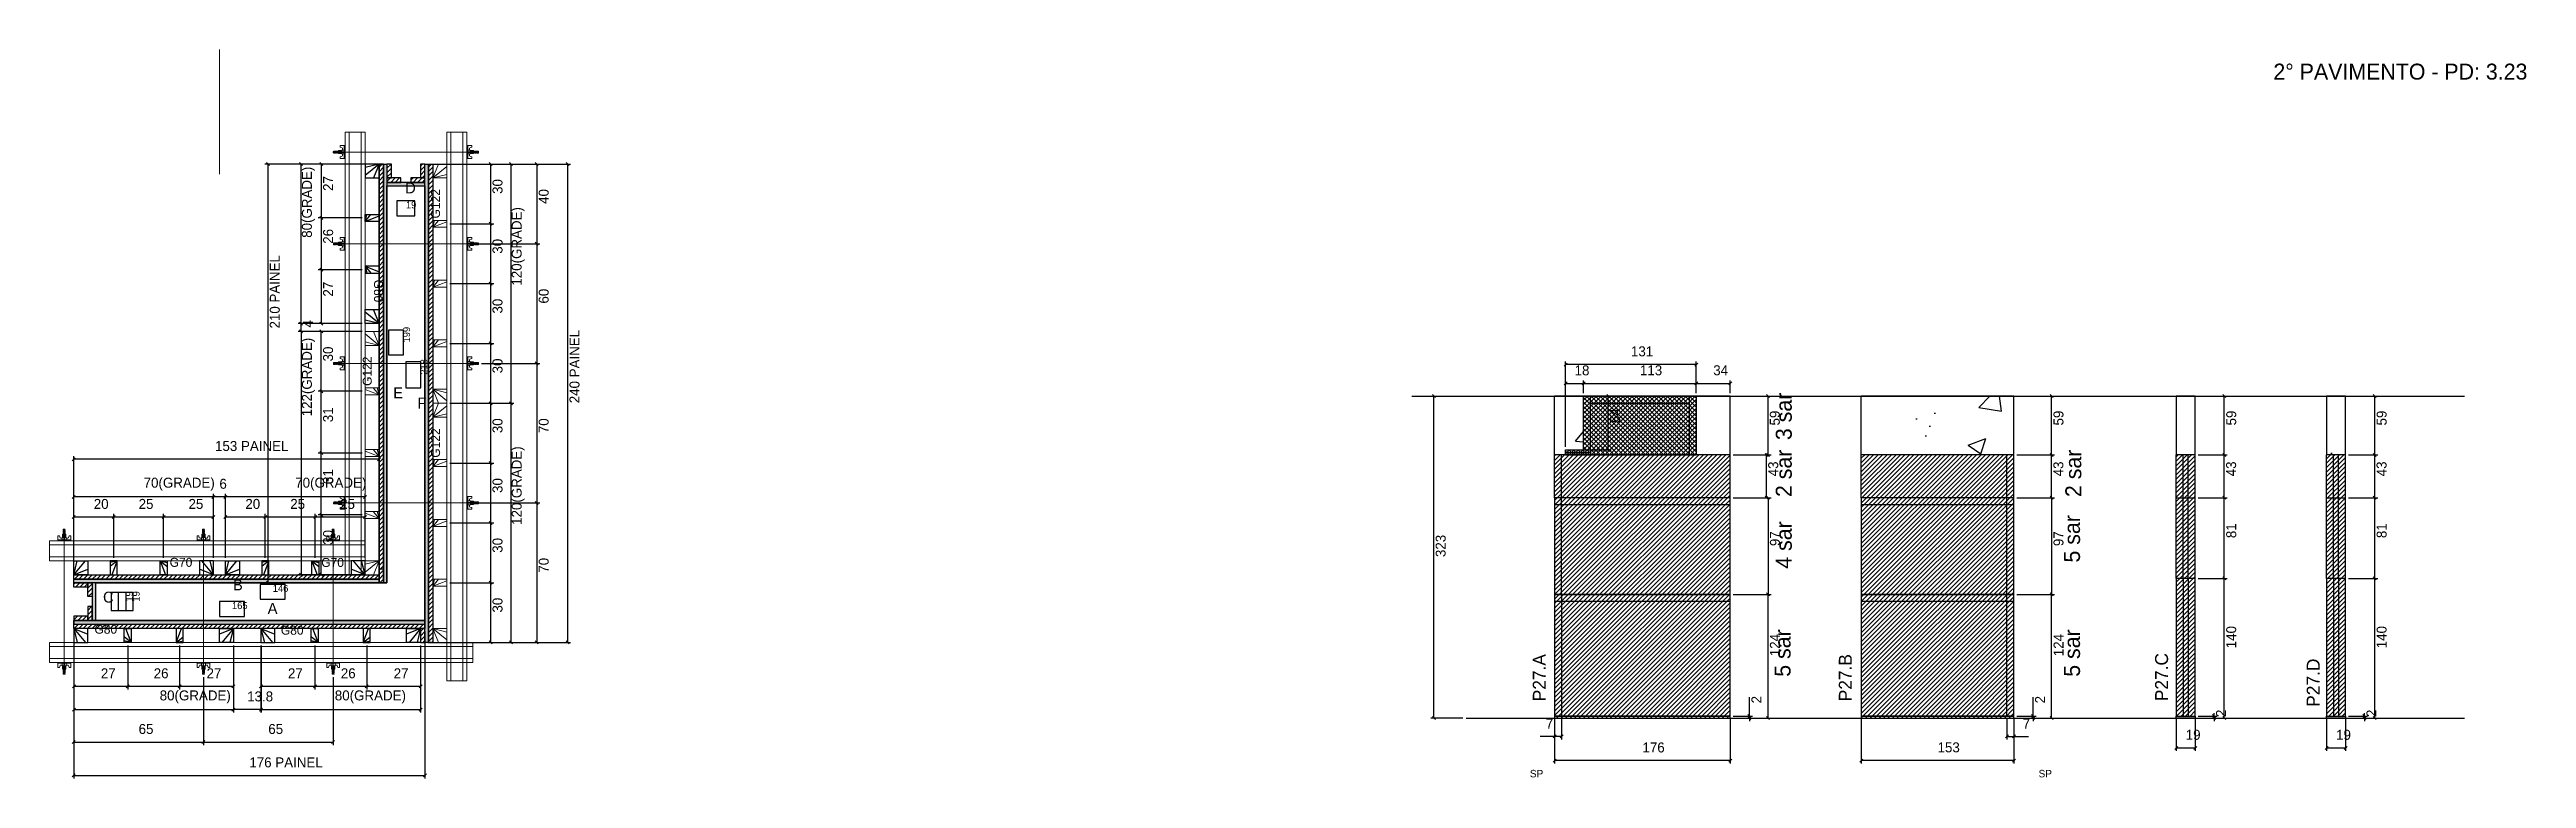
# Model space of a CAD drawing. Header units: metres. Extents: x 3966 to 8034, y 3880 to 4612.
# Drawn here: x 3966 to 6449, y 3880 to 4612 of the extents above; entities that cross this region are included whole.
import ezdxf

# ---------------------------------------------------------------- set-up
doc = ezdxf.new("R2010")
doc.units = ezdxf.units.M
for name, color, linetype in [('CHAPA', 7, 'Continuous'), ('CONCRETO', 7, 'Continuous'), ('COTA', 7, 'Continuous'), ('Hachura', 7, 'Continuous'), ('Madeira', 7, 'Continuous'), ('MEIO_PONT', 7, 'Continuous'), ('NIVEL 2° PAV.', 7, 'Continuous'), ('NOMENCLATURA', 7, 'Continuous'), ('Nível', 7, 'Continuous'), ('Painéis', 7, 'Continuous'), ('Perfil Metálico', 7, 'Continuous'), ('SARR_2.2x7', 7, 'Continuous'), ('SARR_EDITAR', 7, 'Continuous'), ('SARRAFO', 7, 'Continuous'), ('texto', 7, 'Continuous'), ('Texto Seção', 7, 'Continuous'), ('TEXTO_GERAL', 7, 'Continuous')]:
    doc.layers.add(name, color=color, linetype=linetype)

msp = doc.modelspace()

# ---------------------------------------------------------------- texts
at = {"layer": 'COTA', "color": 241, "lineweight": 25}
for s, p in [('80(GRADE)', (4228.6, 4422.7)), ('27', (4249.9, 4469.7)), ('30', (4419.7, 4466.7)), ('40', (4466, 4456.7)), ('120(GRADE)', (4438.9, 4374.7)), ('26', (4249.9, 4416.7)), ('30', (4419.7, 4406.7)), ('210 PAINEL', (4196.4, 4331.7)), ('27', (4249.9, 4363.7)), ('60', (4466, 4356.7)), ('30', (4419.7, 4346.7)), ('122(GRADE)', (4228.6, 4243.6)), ('4', (4229.7, 4332.7)), ('240 PAINEL', (4496.9, 4256.7)), ('30', (4249.8, 4298.7)), ('30', (4419.7, 4286.7)), ('31', (4249.8, 4237.7)), ('30', (4419.7, 4226.7)), ('70', (4466, 4226.7)), ('120(GRADE)', (4438.9, 4134.7)), ('31', (4249.8, 4175.7)), ('30', (4419.7, 4166.7)), ('30', (4249.8, 4114.7)), ('30', (4419.7, 4106.7)), ('70', (4466, 4086.7)), ('30', (4419.7, 4046.7))]:
    msp.add_text(s, height=10, rotation=90, dxfattribs=at).set_placement(p)
at = {"layer": 'COTA', "color": 1, "lineweight": 25}
for s, p in [('19', (4322.9, 4452.2)), ('146', (4189.4, 4067.5)), ('165', (4148.5, 4050.2))]:
    msp.add_text(s, height=7, dxfattribs=at).set_placement(p)
for s, p in [('199', (4327, 4317.7)), ('218', (4344.4, 4285.3)), ('19', (4048.9, 4057.7)), ('19', (4055.9, 4057.7))]:
    msp.add_text(s, height=7, rotation=90, dxfattribs=at).set_placement(p)
at = {"layer": 'COTA', "color": 240, "lineweight": 25}
for s, p in [('131', (5551.1, 4303.8)), ('18', (5494.6, 4284.7)), ('113', (5560.1, 4284.8)), ('34', (5633.6, 4284.8)), ('7', (5465.7, 3930.4)), ('7', (5943.9, 3930.4)), ('19', (6107.3, 3919.1)), ('19', (6258.1, 3919.1)), ('176', (5562.6, 3906.4)), ('153', (5858.5, 3906.5))]:
    msp.add_text(s, height=10, dxfattribs=at).set_placement(p)
for s, p in [('54', (5540.2, 4236.9)), ('59', (5700.3, 4234.4)), ('59', (5984.7, 4234.4)), ('59', (6157.9, 4234.4)), ('59', (6308.7, 4234.4)), ('43', (5698.7, 4183.4)), ('43', (5984.6, 4183.4)), ('43', (6157.8, 4183.4)), ('43', (6308.6, 4183.4)), ('97', (5700.4, 4113.4)), ('97', (5984.7, 4113.4)), ('81', (6157.9, 4121.4)), ('81', (6308.7, 4121.4)), ('124', (5700.4, 4002.9)), ('124', (5984.8, 4002.9)), ('140', (6157.9, 4010.9)), ('140', (6308.7, 4010.9)), ('2', (5681.9, 3955.6)), ('2', (5966.3, 3955.6)), ('2', (6147.7, 3941.9)), ('2', (6298.5, 3941.9))]:
    msp.add_text(s, height=10, rotation=90, dxfattribs=at).set_placement(p)
at = {"layer": 'COTA', "color": 241, "lineweight": 25}
for s, p in [('153 PAINEL', (4131.5, 4208.8)), ('70(GRADE)', (4059.9, 4172)), ('6', (4135.9, 4170.9)), ('70(GRADE)', (4211.9, 4172)), ('20', (4009.9, 4150.7)), ('25', (4054.9, 4150.7)), ('25', (4104.9, 4150.7)), ('20', (4161.9, 4150.7)), ('25', (4206.9, 4150.7)), ('25', (4256.9, 4150.7)), ('27', (4017, 3980.8)), ('26', (4070, 3980.8)), ('27', (4123, 3980.8)), ('27', (4204.6, 3980.8)), ('26', (4257.6, 3980.8)), ('27', (4310.6, 3980.8)), ('80(GRADE)', (4076, 3958.6)), ('13.8', (4163.7, 3957.6)), ('80(GRADE)', (4251.6, 3958.6)), ('65', (4054.9, 3924.9)), ('65', (4184.9, 3924.9)), ('176 PAINEL', (4165.9, 3891.4))]:
    msp.add_text(s, height=10, dxfattribs=at).set_placement(p)
at = {"layer": 'NIVEL 2° PAV.', "color": 240, "lineweight": 25}
msp.add_text('323', height=10, rotation=90, dxfattribs=at).set_placement((5365.3, 4102.4))
at = {"layer": 'NOMENCLATURA', "color": 2, "lineweight": 25}
msp.add_text('2° PAVIMENTO - PD: 3.23', height=16, dxfattribs=at).set_placement((6195.2, 4581.4))
at = {"layer": 'NOMENCLATURA', "color": 7, "lineweight": 25}
for s, p in [('3 sar', (5712.3, 4219.7)), ('2 sar', (5712.3, 4162.6)), ('2 sar', (6002.6, 4162.6)), ('4 sar', (5712.3, 4090.7)), ('5 sar', (6001.3, 4096.9)), ('5 sar', (5711.1, 3982.3)), ('5 sar', (6001.3, 3982.3))]:
    msp.add_text(s, height=16, rotation=90, dxfattribs=at).set_placement(p)
at = {"layer": 'texto', "color": 0, "lineweight": 25}
for p in [(5449.8, 3881.4), (5959.8, 3881.4)]:
    msp.add_text('SP', height=7.5, dxfattribs=at).set_placement(p)
at = {"layer": 'Texto Seção', "color": 7, "lineweight": 15}
for s, p in [('P27.A', (5465.7, 3957.7)), ('P27.B', (5772.5, 3957.7)), ('P27.C', (6089.6, 3957.8)), ('P27.D', (6241.6, 3952.2))]:
    msp.add_text(s, height=13, rotation=90, dxfattribs=at).set_placement(p)
at = {"layer": 'TEXTO_GERAL', "color": 7, "lineweight": 25}
for s, p in [('D', (4322.1, 4467.2)), ('E', (4310.2, 4261.7)), ('F', (4334.5, 4251.4)), ('B', (4149.5, 4069)), ('C', (4019.2, 4056.7)), ('A', (4184.3, 4045.4))]:
    msp.add_text(s, height=11, dxfattribs=at).set_placement(p)
at = {"layer": 'TEXTO_GERAL', "color": 0, "lineweight": 25}
for s, rotation, p in [('G122', 90, (4357.1, 4442.1)), ('G80', 270, (4290.9, 4380.7)), ('G122', 90, (4288.6, 4274.1)), ('G122', 90, (4357.1, 4202.1))]:
    msp.add_text(s, height=9, rotation=rotation, dxfattribs=at).set_placement(p)
for s, p in [('G70', (4086, 4092.6)), ('G70', (4238, 4092.5)), ('G80', (4010.6, 4025.5)), ('G80', (4197.5, 4024.5))]:
    msp.add_text(s, height=9, dxfattribs=at).set_placement(p)

# ---------------------------------------------------------------- hatches: boundary and pattern name
at = {"layer": 'COTA'}
h = msp.add_hatch(dxfattribs=at)
h.set_pattern_fill('AR-CONC')
h.paths.add_polyline_path([(5474.6, 4204.9), (5485.6, 4204.9), (5485.6, 4209.9), (5503.6, 4209.9), (5503.6, 4263.9), (5474.6, 4263.9), (5474.6, 4204.9)])
h = msp.add_hatch(dxfattribs=at)
h.set_pattern_fill('AR-CONC')
h.paths.add_polyline_path([(5650.6, 4204.9), (5650.6, 4263.9), (5616.6, 4263.9), (5616.6, 4204.9), (5650.6, 4204.9)])
h = msp.add_hatch(dxfattribs=at)
h.set_pattern_fill('AR-CONC')
h.paths.add_polyline_path([(5935, 4204.9), (5935, 4263.9), (5782, 4263.9), (5782, 4204.9), (5935, 4204.9)])
h = msp.add_hatch(dxfattribs=at)
h.set_pattern_fill('AR-CONC')
h.paths.add_polyline_path([(6116.8, 4263.9), (6097.8, 4263.9), (6097.8, 4204.9), (6116.8, 4204.9), (6116.8, 4263.9)])
h = msp.add_hatch(dxfattribs=at)
h.set_pattern_fill('AR-CONC')
h.paths.add_polyline_path([(6267.6, 4263.9), (6248.6, 4263.9), (6248.6, 4204.9), (6267.6, 4204.9), (6267.6, 4263.9)])
at = {"layer": 'Hachura'}
h = msp.add_hatch(dxfattribs=at)
h.set_pattern_fill('ANSI31')
h.paths.add_polyline_path([(4295.9, 4496.7), (4300.3, 4496.7), (4300.3, 4076.7), (4295.9, 4076.7), (4295.9, 4496.7)])
h = msp.add_hatch(color=7, dxfattribs=at)
h.dxf.hatch_style = 1
h.paths.add_polyline_path([(4300.3, 4496.7), (4303.9, 4496.7), (4303.9, 4076.7), (4300.3, 4076.7), (4300.3, 4496.7)])
h = msp.add_hatch(dxfattribs=at)
h.set_pattern_fill('ANSI31')
h.paths.add_polyline_path([(4308.3, 4482.7), (4303.9, 4482.7), (4303.9, 4496.7), (4308.3, 4496.7), (4308.3, 4482.7)])
h = msp.add_hatch(dxfattribs=at)
h.set_pattern_fill('ANSI31')
h.paths.add_polyline_path([(4341.9, 4482.7), (4337.5, 4482.7), (4337.5, 4496.7), (4341.9, 4496.7), (4341.9, 4482.7)])
h = msp.add_hatch(color=7, dxfattribs=at)
h.dxf.hatch_style = 1
h.paths.add_polyline_path([(4345.5, 4016.7), (4341.9, 4016.7), (4341.9, 4496.7), (4345.5, 4496.7), (4345.5, 4016.7)])
h = msp.add_hatch(dxfattribs=at)
h.set_pattern_fill('ANSI31')
h.paths.add_polyline_path([(4345.5, 4496.7), (4349.9, 4496.7), (4349.9, 4016.7), (4345.5, 4016.7), (4345.5, 4496.7)])
h = msp.add_hatch(dxfattribs=at)
h.set_pattern_fill('ANSI31')
h.paths.add_polyline_path([(4317.9, 4482.7), (4317.9, 4478.3), (4303.9, 4478.3), (4303.9, 4482.7), (4317.9, 4482.7)])
h = msp.add_hatch(color=7, dxfattribs=at)
h.dxf.hatch_style = 1
h.paths.add_polyline_path([(4341.9, 4474.7), (4341.9, 4478.3), (4303.9, 4478.3), (4303.9, 4474.7), (4341.9, 4474.7)])
h = msp.add_hatch(dxfattribs=at)
h.set_pattern_fill('ANSI31')
h.paths.add_polyline_path([(4341.9, 4482.7), (4341.9, 4478.3), (4327.9, 4478.3), (4327.9, 4482.7), (4341.9, 4482.7)])
h = msp.add_hatch(dxfattribs=at)
h.set_pattern_fill('ANSI37')
h.paths.add_polyline_path([(5503.6, 4263.9), (5503.6, 4209.9), (5485.6, 4209.9), (5485.6, 4204.9), (5616.6, 4204.9), (5616.6, 4263.9), (5503.6, 4263.9)])
h = msp.add_hatch(dxfattribs=at)
h.set_pattern_fill('ANSI31')
h.paths.add_polyline_path([(5650.6, 3940.9), (5650.6, 4204.9), (5474.6, 4204.9), (5474.6, 3940.9), (5650.6, 3940.9)])
h = msp.add_hatch(dxfattribs=at)
h.set_pattern_fill('ANSI31')
h.paths.add_polyline_path([(5935, 3940.9), (5935, 4204.9), (5782, 4204.9), (5782, 3940.9), (5935, 3940.9)])
h = msp.add_hatch(dxfattribs=at)
h.set_pattern_fill('ANSI31')
h.paths.add_polyline_path([(6116.8, 3942.9), (6116.8, 4204.9), (6097.8, 4204.9), (6097.8, 3942.9), (6116.8, 3942.9)])
h = msp.add_hatch(dxfattribs=at)
h.set_pattern_fill('ANSI31')
h.paths.add_polyline_path([(6267.6, 3942.9), (6267.6, 4204.9), (6248.6, 4204.9), (6248.6, 3942.9), (6267.6, 3942.9)])
h = msp.add_hatch(dxfattribs=at)
h.set_pattern_fill('ANSI31')
h.paths.add_polyline_path([(4295.9, 4080.3), (4295.9, 4084.7), (3989.9, 4084.7), (3989.9, 4080.3), (4295.9, 4080.3)])
h = msp.add_hatch(color=7, dxfattribs=at)
h.dxf.hatch_style = 1
h.paths.add_polyline_path([(4295.9, 4076.7), (3989.9, 4076.7), (3989.9, 4080.3), (4295.9, 4080.3), (4295.9, 4076.7)])
h = msp.add_hatch(dxfattribs=at)
h.set_pattern_fill('ANSI31')
h.paths.add_polyline_path([(4003.9, 4072.3), (4003.9, 4076.7), (3989.9, 4076.7), (3989.9, 4072.3), (4003.9, 4072.3)])
h = msp.add_hatch(dxfattribs=at)
h.set_pattern_fill('ANSI31')
h.paths.add_polyline_path([(4008.3, 4076.7), (4003.9, 4076.7), (4003.9, 4062.7), (4008.3, 4062.7), (4008.3, 4076.7)])
h = msp.add_hatch(color=7, dxfattribs=at)
h.dxf.hatch_style = 1
h.paths.add_polyline_path([(4008.3, 4038.7), (4011.9, 4038.7), (4011.9, 4076.7), (4008.3, 4076.7), (4008.3, 4038.7)])
h = msp.add_hatch(dxfattribs=at)
h.set_pattern_fill('ANSI31')
h.paths.add_polyline_path([(4008.3, 4038.7), (4003.9, 4038.7), (4003.9, 4052.7), (4008.3, 4052.7), (4008.3, 4038.7)])
h = msp.add_hatch(dxfattribs=at)
h.set_pattern_fill('ANSI31')
h.paths.add_polyline_path([(4003.9, 4043.1), (4003.9, 4038.7), (3989.9, 4038.7), (3989.9, 4043.1), (4003.9, 4043.1)])
h = msp.add_hatch(color=7, dxfattribs=at)
h.dxf.hatch_style = 1
h.paths.add_polyline_path([(4341.9, 4038.7), (3989.9, 4038.7), (3989.9, 4035.1), (4341.9, 4035.1), (4341.9, 4038.7)])
h = msp.add_hatch(dxfattribs=at)
h.set_pattern_fill('ANSI31')
h.paths.add_polyline_path([(4341.9, 4035.1), (4341.9, 4030.7), (3989.9, 4030.7), (3989.9, 4035.1), (4341.9, 4035.1)])
h = msp.add_hatch(dxfattribs=at)
h.set_pattern_fill('ANSI31')
h.paths.add_polyline_path([(4341.9, 4016.7), (4337.5, 4016.7), (4337.5, 4030.7), (4341.9, 4030.7), (4341.9, 4016.7)])

# ---------------------------------------------------------------- linework, layer by layer
at = {"layer": 'CHAPA', "color": 1, "lineweight": 25}
for p, q in [((4341.9, 4030.7), (4338.2, 4030.7)), ((4341.9, 4038.7), (4341.9, 4030.7))]:
    msp.add_line(p, q, dxfattribs=at)
for points in [[(4303.9, 4496.7), (4303.9, 4076.7), (4300.3, 4076.7), (4300.3, 4496.7)], [(4345.5, 4016.7), (4341.9, 4016.7), (4341.9, 4496.7), (4345.5, 4496.7)], [(4341.9, 4474.7), (4341.9, 4478.3), (4303.9, 4478.3), (4303.9, 4474.7)], [(4295.9, 4076.7), (3989.9, 4076.7), (3989.9, 4080.3), (4295.9, 4080.3)], [(4008.3, 4038.7), (4011.9, 4038.7), (4011.9, 4076.7), (4008.3, 4076.7)], [(4341.9, 4038.7), (3989.9, 4038.7), (3989.9, 4035.1), (4341.9, 4035.1)]]:
    msp.add_lwpolyline(points, close=True, dxfattribs=at)
at = {"layer": 'CONCRETO', "color": 2, "lineweight": 25}
msp.add_lwpolyline([(4011.9, 4038.7), (4011.9, 4076.7), (4303.9, 4076.7), (4303.9, 4474.7), (4341.9, 4474.7), (4341.9, 4038.7)], close=True, dxfattribs=at)
at = {"layer": 'COTA', "color": 241, "lineweight": 25}
for p, q in [((4292.9, 4496.7), (4181.5, 4496.7)), ((4184.5, 4496.7), (4184.5, 4076.7)), ((4278.9, 4496.7), (4214.8, 4496.7)), ((4217.8, 4336.7), (4217.8, 4496.7)), ((4278.9, 4496.7), (4235, 4496.7)), ((4238, 4496.7), (4238, 4442.7)), ((4344.9, 4496.7), (4488, 4496.7)), ((4366.9, 4496.7), (4457.1, 4496.7)), ((4366.9, 4496.7), (4431.1, 4496.7)), ((4366.9, 4496.7), (4410.9, 4496.7)), ((4407.9, 4436.7), (4407.9, 4496.7)), ((4428.1, 4496.7), (4428.1, 4256.7)), ((4454.1, 4496.7), (4454.1, 4416.7)), ((4485, 4496.7), (4485, 4016.7)), ((4278.9, 4442.7), (4235, 4442.7)), ((4278.9, 4442.7), (4235, 4442.7)), ((4238, 4442.7), (4238, 4390.7)), ((4366.9, 4436.7), (4410.9, 4436.7)), ((4366.9, 4436.7), (4410.9, 4436.7)), ((4407.9, 4376.7), (4407.9, 4436.7)), ((4386.9, 4416.7), (4457.1, 4416.7)), ((4386.9, 4416.7), (4457.1, 4416.7)), ((4454.1, 4416.7), (4454.1, 4296.7)), ((4278.9, 4390.7), (4235, 4390.7)), ((4278.9, 4390.7), (4235, 4390.7)), ((4238, 4390.7), (4238, 4336.7)), ((4366.9, 4376.7), (4410.9, 4376.7)), ((4366.9, 4376.7), (4410.9, 4376.7)), ((4407.9, 4316.7), (4407.9, 4376.7)), ((4278.9, 4336.7), (4214.8, 4336.7)), ((4278.9, 4336.7), (4214.8, 4336.7)), ((4279, 4328.7), (4214.8, 4328.7)), ((4278.9, 4328.7), (4214.8, 4328.7)), ((4217.8, 4328.7), (4217.8, 4336.7)), ((4217.8, 4328.7), (4217.8, 4084.7)), ((4278.9, 4336.7), (4235, 4336.7)), ((4278.9, 4328.7), (4235, 4328.7)), ((4238, 4268.7), (4238, 4328.7)), ((4366.9, 4316.7), (4410.9, 4316.7)), ((4366.9, 4316.7), (4410.9, 4316.7)), ((4398.8, 4296.7), (4457.1, 4296.7)), ((4398.8, 4296.7), (4457.1, 4296.7)), ((4407.9, 4256.7), (4407.9, 4316.7)), ((4454.1, 4296.7), (4454.1, 4156.7)), ((4278.9, 4268.7), (4235, 4268.7)), ((4278.9, 4268.7), (4235, 4268.7)), ((4238, 4206.7), (4238, 4268.7)), ((4366.9, 4256.7), (4431.1, 4256.7)), ((4366.9, 4256.7), (4410.9, 4256.7)), ((4367, 4256.7), (4410.9, 4256.7)), ((4367, 4256.7), (4431.1, 4256.7)), ((4407.9, 4196.7), (4407.9, 4256.7)), ((4428.1, 4256.7), (4428.1, 4016.7)), ((5503.6, 4263.9), (5474.6, 4263.9)), ((5474.6, 4204.9), (5474.6, 4263.9)), ((5650.6, 4263.9), (5616.6, 4263.9)), ((5650.6, 4204.9), (5650.6, 4263.9)), ((5935, 4263.9), (5782, 4263.9)), ((5782, 4204.9), (5782, 4263.9)), ((5935, 4204.9), (5935, 4263.9)), ((3989.9, 4079.7), (3989.9, 4203.5)), ((4295.9, 4200.5), (3989.9, 4200.5)), ((4278.9, 4206.7), (4235, 4206.7)), ((4278.9, 4206.7), (4235, 4206.7)), ((4238, 4144.7), (4238, 4206.7)), ((4295.9, 4079.7), (4295.9, 4203.5)), ((4366.9, 4196.7), (4410.9, 4196.7)), ((4366.9, 4196.7), (4410.9, 4196.7)), ((4407.9, 4136.7), (4407.9, 4196.7)), ((3989.9, 4101.6), (3989.9, 4165.8)), ((4129.9, 4162.8), (3989.9, 4162.8)), ((4129.9, 4101.7), (4129.9, 4165.8)), ((4129.9, 4101.7), (4129.9, 4165.8)), ((4141.9, 4162.8), (4129.9, 4162.8)), ((4141.9, 4101.6), (4141.9, 4165.8)), ((4141.9, 4101.6), (4141.9, 4165.8)), ((4281.9, 4162.8), (4141.9, 4162.8)), ((4281.9, 4101.6), (4281.9, 4165.8)), ((4387, 4156.7), (4457.1, 4156.7)), ((4387, 4156.7), (4457.1, 4156.7)), ((4454.1, 4156.7), (4454.1, 4016.7)), ((3989.9, 4101.7), (3989.9, 4145.6)), ((3989.9, 4142.6), (4029.9, 4142.6)), ((4029.9, 4101.7), (4029.9, 4145.6)), ((4029.9, 4101.7), (4029.9, 4145.6)), ((4029.9, 4142.6), (4079.9, 4142.6)), ((4079.9, 4101.7), (4079.9, 4145.6)), ((4079.9, 4101.7), (4079.9, 4145.6)), ((4079.9, 4142.6), (4129.9, 4142.6)), ((4129.9, 4101.7), (4129.9, 4145.6)), ((4141.9, 4101.6), (4141.9, 4145.6)), ((4141.9, 4142.6), (4181.9, 4142.6)), ((4181.9, 4101.6), (4181.9, 4145.6)), ((4181.9, 4101.6), (4181.9, 4145.6)), ((4181.9, 4142.6), (4231.9, 4142.6)), ((4231.9, 4101.6), (4231.9, 4145.6)), ((4231.9, 4101.6), (4231.9, 4145.6)), ((4231.9, 4142.6), (4281.9, 4142.6)), ((4278.9, 4144.7), (4235, 4144.7)), ((4278.9, 4144.7), (4235, 4144.7)), ((4238, 4084.7), (4238, 4144.7)), ((4281.9, 4101.6), (4281.9, 4145.6)), ((4366.9, 4136.7), (4410.9, 4136.7)), ((4366.9, 4136.7), (4410.9, 4136.7)), ((4407.9, 4076.7), (4407.9, 4136.7)), ((4292.9, 4076.7), (4181.5, 4076.7)), ((4278.9, 4084.7), (4214.8, 4084.7)), ((4278.9, 4084.7), (4235, 4084.7)), ((4366.9, 4076.7), (4410.9, 4076.7)), ((4366.9, 4076.7), (4410.9, 4076.7)), ((4407.9, 4016.7), (4407.9, 4076.7)), ((3989.9, 4027.6), (3989.9, 3880.3)), ((3989.9, 4027.6), (3989.9, 3913.8)), ((4341.9, 4027.7), (4341.9, 3880.3)), ((3990, 4013.6), (3990, 3969.7)), ((3990, 4013.6), (3990, 3946.4)), ((4044, 4013.6), (4044, 3969.7)), ((4044, 4013.6), (4044, 3969.7)), ((4096, 4013.6), (4096, 3969.7)), ((4096, 4013.6), (4096, 3969.7)), ((4149.9, 4013.7), (4149.9, 3946.4)), ((4150, 4013.6), (4150, 3969.7)), ((4150, 4013.6), (4150, 3946.4)), ((4177.5, 4013.6), (4177.5, 3946.4)), ((4177.6, 4013.6), (4177.6, 3969.7)), ((4177.6, 4013.6), (4177.6, 3946.4)), ((4231.6, 4013.6), (4231.6, 3969.7)), ((4231.6, 4013.6), (4231.6, 3969.7)), ((4283.6, 4013.6), (4283.6, 3969.7)), ((4283.6, 4013.6), (4283.6, 3969.7)), ((4337.6, 4013.6), (4337.6, 3969.7)), ((4337.6, 4013.6), (4337.6, 3946.4)), ((4344.9, 4016.7), (4488, 4016.7)), ((4366.9, 4016.7), (4457.1, 4016.7)), ((4367, 4016.7), (4410.9, 4016.7)), ((4367, 4016.7), (4431.1, 4016.7)), ((4119.9, 3981.9), (4119.9, 3913.8)), ((4119.9, 3981.9), (4119.9, 3913.8)), ((4249.9, 3981.9), (4249.9, 3913.8)), ((4044, 3972.7), (3990, 3972.7)), ((3990, 3949.4), (4150, 3949.4)), ((4096, 3972.7), (4044, 3972.7)), ((4150, 3972.7), (4096, 3972.7)), ((4177.5, 3949.4), (4149.9, 3949.4)), ((4231.6, 3972.7), (4177.6, 3972.7)), ((4177.6, 3949.4), (4337.6, 3949.4)), ((4283.6, 3972.7), (4231.6, 3972.7)), ((4337.6, 3972.7), (4283.6, 3972.7)), ((3989.9, 3916.8), (4119.9, 3916.8)), ((4119.9, 3916.8), (4249.9, 3916.8)), ((3989.9, 3883.3), (4341.9, 3883.3))]:
    msp.add_line(p, q, dxfattribs=at)
at = {"layer": 'COTA', "color": 0, "lineweight": 25}
for p, q in [((4186, 4495.2), (4183, 4498.2)), ((4219.3, 4495.2), (4216.3, 4498.2)), ((4239.5, 4495.2), (4236.5, 4498.2)), ((4409.4, 4495.2), (4406.4, 4498.2)), ((4429.6, 4495.2), (4426.6, 4498.2)), ((4455.6, 4495.2), (4452.6, 4498.2)), ((4486.5, 4495.2), (4483.5, 4498.2)), ((4236.5, 4444.2), (4239.5, 4441.2)), ((4239.5, 4441.2), (4236.5, 4444.2)), ((4409.4, 4435.2), (4406.4, 4438.2)), ((4406.4, 4438.2), (4409.4, 4435.2)), ((4452.6, 4418.2), (4455.6, 4415.2)), ((4455.6, 4415.2), (4452.6, 4418.2)), ((4236.5, 4392.2), (4239.5, 4389.2)), ((4239.5, 4389.2), (4236.5, 4392.2)), ((4409.4, 4375.2), (4406.4, 4378.2)), ((4406.4, 4378.2), (4409.4, 4375.2)), ((4219.3, 4335.2), (4216.3, 4338.2)), ((4216.3, 4338.2), (4219.3, 4335.2)), ((4219.3, 4327.2), (4216.3, 4330.2)), ((4216.3, 4330.2), (4219.3, 4327.2)), ((4236.5, 4338.2), (4239.5, 4335.2)), ((4239.5, 4327.2), (4236.5, 4330.2)), ((4409.4, 4315.2), (4406.4, 4318.2)), ((4406.4, 4318.2), (4409.4, 4315.2)), ((4452.6, 4298.2), (4455.6, 4295.2)), ((4455.6, 4295.2), (4452.6, 4298.2)), ((5487.1, 4297), (5484.1, 4294)), ((5615.1, 4294), (5618.1, 4297)), ((5487.1, 4278.1), (5484.1, 4275.1)), ((5502.1, 4275.1), (5505.1, 4278.1)), ((5505.1, 4278.1), (5502.1, 4275.1)), ((5615.1, 4275.1), (5618.1, 4278.1)), ((5618.1, 4278.1), (5615.1, 4275.1)), ((5649.1, 4275.1), (5652.1, 4278.1)), ((4239.5, 4267.2), (4236.5, 4270.2)), ((4236.5, 4270.2), (4239.5, 4267.2)), ((4406.4, 4258.2), (4409.4, 4255.2)), ((4409.4, 4255.2), (4406.4, 4258.2)), ((4426.6, 4258.2), (4429.6, 4255.2)), ((4429.6, 4255.2), (4426.6, 4258.2)), ((5529.8, 4262.4), (5526.8, 4265.4)), ((5690, 4262.4), (5687, 4265.4)), ((5974.3, 4262.4), (5971.3, 4265.4)), ((6147.5, 4262.4), (6144.5, 4265.4)), ((6298.3, 4262.4), (6295.3, 4265.4)), ((3991.4, 4202), (3988.4, 4199)), ((4239.5, 4205.2), (4236.5, 4208.2)), ((4236.5, 4208.2), (4239.5, 4205.2)), ((4294.4, 4199), (4297.4, 4202)), ((4409.4, 4195.2), (4406.4, 4198.2)), ((4406.4, 4198.2), (4409.4, 4195.2)), ((5526.8, 4211.4), (5529.8, 4208.4)), ((5688.5, 4203.4), (5685.5, 4206.4)), ((5687, 4206.4), (5690, 4203.4)), ((5971.3, 4206.4), (5974.3, 4203.4)), ((5974.3, 4203.4), (5971.3, 4206.4)), ((6144.5, 4206.4), (6147.5, 4203.4)), ((6147.5, 4203.4), (6144.5, 4206.4)), ((6295.3, 4206.4), (6298.3, 4203.4)), ((6298.3, 4203.4), (6295.3, 4206.4)), ((3991.4, 4164.3), (3988.4, 4161.3)), ((4128.4, 4161.3), (4131.4, 4164.3)), ((4131.4, 4164.3), (4128.4, 4161.3)), ((4143.4, 4164.3), (4140.4, 4161.3)), ((4140.4, 4161.3), (4143.4, 4164.3)), ((4280.4, 4161.3), (4283.4, 4164.3)), ((4452.6, 4158.2), (4455.6, 4155.2)), ((4455.6, 4155.2), (4452.6, 4158.2)), ((5685.5, 4163.4), (5688.5, 4160.4)), ((5690, 4160.4), (5687, 4163.4)), ((5974.3, 4160.4), (5971.3, 4163.4)), ((5971.3, 4163.4), (5974.3, 4160.4)), ((6147.5, 4160.4), (6144.5, 4163.4)), ((6144.5, 4163.4), (6147.5, 4160.4)), ((6298.3, 4160.4), (6295.3, 4163.4)), ((6295.3, 4163.4), (6298.3, 4160.4)), ((3991.4, 4144.1), (3988.4, 4141.1)), ((4028.4, 4141.1), (4031.4, 4144.1)), ((4031.4, 4144.1), (4028.4, 4141.1)), ((4078.4, 4141.1), (4081.4, 4144.1)), ((4081.4, 4144.1), (4078.4, 4141.1)), ((4128.4, 4141.1), (4131.4, 4144.1)), ((4143.4, 4144.1), (4140.4, 4141.1)), ((4180.4, 4141.1), (4183.4, 4144.1)), ((4183.4, 4144.1), (4180.4, 4141.1)), ((4230.4, 4141.1), (4233.4, 4144.1)), ((4233.4, 4144.1), (4230.4, 4141.1)), ((4239.5, 4143.2), (4236.5, 4146.2)), ((4236.5, 4146.2), (4239.5, 4143.2)), ((4280.4, 4141.1), (4283.4, 4144.1)), ((4409.4, 4135.2), (4406.4, 4138.2)), ((4406.4, 4138.2), (4409.4, 4135.2)), ((4183, 4078.2), (4186, 4075.2)), ((4216.3, 4086.2), (4219.3, 4083.2)), ((4236.5, 4086.2), (4239.5, 4083.2)), ((4409.4, 4075.2), (4406.4, 4078.2)), ((4406.4, 4078.2), (4409.4, 4075.2)), ((6147.5, 4079.4), (6144.5, 4082.4)), ((6144.5, 4082.4), (6147.5, 4079.4)), ((6298.3, 4079.4), (6295.3, 4082.4)), ((6295.3, 4082.4), (6298.3, 4079.4)), ((5690, 4063.4), (5687, 4066.4)), ((5687, 4066.4), (5690, 4063.4)), ((5974.3, 4063.4), (5971.3, 4066.4)), ((5971.3, 4066.4), (5974.3, 4063.4)), ((4406.4, 4018.2), (4409.4, 4015.2)), ((4426.6, 4018.2), (4429.6, 4015.2)), ((4452.6, 4018.2), (4455.6, 4015.2)), ((4483.5, 4018.2), (4486.5, 4015.2)), ((3991.5, 3974.2), (3988.5, 3971.2)), ((4045.5, 3974.2), (4042.5, 3971.2)), ((4042.5, 3971.2), (4045.5, 3974.2)), ((4097.5, 3974.2), (4094.5, 3971.2)), ((4094.5, 3971.2), (4097.5, 3974.2)), ((4148.5, 3971.2), (4151.5, 3974.2)), ((4179.1, 3974.2), (4176.1, 3971.2)), ((4233.1, 3974.2), (4230.1, 3971.2)), ((4230.1, 3971.2), (4233.1, 3974.2)), ((4285.1, 3974.2), (4282.1, 3971.2)), ((4282.1, 3971.2), (4285.1, 3974.2)), ((4336.1, 3971.2), (4339.1, 3974.2)), ((3991.5, 3950.9), (3988.5, 3947.9)), ((4151.4, 3950.9), (4148.4, 3947.9)), ((4148.5, 3947.9), (4151.5, 3950.9)), ((4176, 3947.9), (4179, 3950.9)), ((4179.1, 3950.9), (4176.1, 3947.9)), ((4336.1, 3947.9), (4339.1, 3950.9)), ((5476.1, 3923.9), (5473.1, 3920.9)), ((5480.1, 3920.9), (5483.1, 3923.9)), ((5668.4, 3944.4), (5671.4, 3941.4)), ((5671.4, 3939.4), (5668.4, 3942.4)), ((5687, 3942.4), (5690, 3939.4)), ((5929.5, 3923.9), (5926.5, 3920.9)), ((5933.5, 3920.9), (5936.5, 3923.9)), ((5952.8, 3944.4), (5955.8, 3941.4)), ((5955.8, 3939.4), (5952.8, 3942.4)), ((5971.3, 3942.4), (5974.3, 3939.4)), ((6134.2, 3944.4), (6137.2, 3941.4)), ((6137.2, 3939.4), (6134.2, 3942.4)), ((6144.5, 3942.4), (6147.5, 3939.4)), ((6285, 3944.4), (6288, 3941.4)), ((6288, 3939.4), (6285, 3942.4)), ((6295.3, 3942.4), (6298.3, 3939.4)), ((3991.4, 3918.3), (3988.4, 3915.3)), ((4118.4, 3915.3), (4121.4, 3918.3)), ((4121.4, 3918.3), (4118.4, 3915.3)), ((4248.4, 3915.3), (4251.4, 3918.3)), ((5476.1, 3899.7), (5473.1, 3896.7)), ((5649.1, 3896.7), (5652.1, 3899.7)), ((5783.5, 3899.7), (5780.5, 3896.7)), ((5933.5, 3896.7), (5936.5, 3899.7)), ((6099.3, 3912.5), (6096.3, 3909.5)), ((6115.3, 3909.5), (6118.3, 3912.5)), ((6250.1, 3912.5), (6247.1, 3909.5)), ((6266.1, 3909.5), (6269.1, 3912.5)), ((3991.4, 3884.8), (3988.4, 3881.8)), ((4340.4, 3881.8), (4343.4, 3884.8))]:
    msp.add_line(p, q, dxfattribs=at)
at = {"layer": 'COTA', "color": 180, "lineweight": 25}
for p, q in [((4331.9, 4459.7), (4313.9, 4459.7)), ((4313.9, 4459.7), (4313.9, 4444.7)), ((4331.9, 4444.7), (4331.9, 4459.7)), ((4313.9, 4444.7), (4331.9, 4444.7)), ((4320.5, 4330), (4305.5, 4330)), ((4305.5, 4330), (4305.5, 4305.3)), ((4320.5, 4305.3), (4320.5, 4330)), ((4305.5, 4305.3), (4320.5, 4305.3)), ((4337.9, 4298.3), (4322.9, 4298.3)), ((4322.9, 4298.3), (4322.9, 4272.3)), ((4337.9, 4272.3), (4337.9, 4298.3)), ((4322.9, 4272.3), (4337.9, 4272.3)), ((4201.9, 4075), (4176.9, 4075)), ((4176.9, 4075), (4176.9, 4060)), ((4201.9, 4060), (4201.9, 4075)), ((4042.4, 4066.7), (4027.4, 4066.7)), ((4027.4, 4066.7), (4027.4, 4048.7)), ((4027.4, 4048.7), (4042.4, 4048.7)), ((4049.4, 4066.7), (4034.4, 4066.7)), ((4034.4, 4066.7), (4034.4, 4048.7)), ((4034.4, 4048.7), (4049.4, 4048.7)), ((4042.4, 4048.7), (4042.4, 4066.7)), ((4049.4, 4048.7), (4049.4, 4066.7)), ((4161, 4057.7), (4136, 4057.7)), ((4136, 4057.7), (4136, 4042.7)), ((4161, 4042.7), (4161, 4057.7)), ((4176.9, 4060), (4201.9, 4060)), ((4136, 4042.7), (4161, 4042.7))]:
    msp.add_line(p, q, dxfattribs=at)
at = {"layer": 'COTA', "color": 4, "lineweight": 25}
for p, q in [((5485.6, 4266.9), (5485.6, 4298.5)), ((5616.6, 4266.9), (5616.6, 4298.5)), ((5616.6, 4295.5), (5485.6, 4295.5)), ((5485.6, 4212.9), (5485.6, 4279.6)), ((5485.6, 4276.6), (5503.6, 4276.6)), ((5503.6, 4266.9), (5503.6, 4279.6)), ((5503.6, 4266.9), (5503.6, 4279.6)), ((5503.6, 4276.6), (5616.6, 4276.6)), ((5616.6, 4266.9), (5616.6, 4279.6)), ((5616.6, 4266.9), (5616.6, 4279.6)), ((5616.6, 4276.6), (5650.6, 4276.6)), ((5650.6, 4266.9), (5650.6, 4279.6)), ((5506.6, 4263.9), (5531.3, 4263.9)), ((5528.3, 4209.9), (5528.3, 4263.9)), ((5653.6, 4263.9), (5691.5, 4263.9)), ((5688.5, 4204.9), (5688.5, 4263.9)), ((5938, 4263.9), (5975.8, 4263.9)), ((5972.8, 4204.9), (5972.8, 4263.9)), ((6119.8, 4263.9), (6149, 4263.9)), ((6146, 4204.9), (6146, 4263.9)), ((6270.6, 4263.9), (6299.8, 4263.9)), ((6296.8, 4204.9), (6296.8, 4263.9)), ((5506.6, 4209.9), (5531.3, 4209.9)), ((5653.6, 4204.9), (5691.5, 4204.9)), ((5653.6, 4204.9), (5690, 4204.9)), ((5687, 4161.9), (5687, 4204.9)), ((5938, 4204.9), (5975.8, 4204.9)), ((5938, 4204.9), (5975.8, 4204.9)), ((5972.8, 4161.9), (5972.8, 4204.9)), ((6119.8, 4204.9), (6149, 4204.9)), ((6119.8, 4204.9), (6149, 4204.9)), ((6146, 4161.9), (6146, 4204.9)), ((6270.6, 4204.9), (6299.8, 4204.9)), ((6270.6, 4204.9), (6299.8, 4204.9)), ((6296.8, 4161.9), (6296.8, 4204.9)), ((5653.6, 4161.9), (5691.5, 4161.9)), ((5653.6, 4161.9), (5690, 4161.9)), ((5688.5, 4161.9), (5688.5, 4064.9)), ((5938, 4161.9), (5975.8, 4161.9)), ((5938, 4161.9), (5975.8, 4161.9)), ((5972.8, 4161.9), (5972.8, 4064.9)), ((6119.8, 4161.9), (6149, 4161.9)), ((6119.8, 4161.9), (6149, 4161.9)), ((6146, 4080.9), (6146, 4161.9)), ((6270.6, 4161.9), (6299.8, 4161.9)), ((6270.6, 4161.9), (6299.8, 4161.9)), ((6296.8, 4080.9), (6296.8, 4161.9)), ((6119.8, 4080.9), (6149, 4080.9)), ((6119.8, 4080.9), (6149, 4080.9)), ((6146, 3940.9), (6146, 4080.9)), ((6270.6, 4080.9), (6299.8, 4080.9)), ((6270.6, 4080.9), (6299.8, 4080.9)), ((6296.8, 3940.9), (6296.8, 4080.9)), ((5653.6, 4064.9), (5691.5, 4064.9)), ((5653.6, 4064.9), (5691.5, 4064.9)), ((5688.5, 3940.9), (5688.5, 4064.9)), ((5938, 4064.9), (5975.8, 4064.9)), ((5938, 4064.9), (5975.8, 4064.9)), ((5972.8, 3940.9), (5972.8, 4064.9)), ((5669.9, 3942.9), (5669.9, 3961.7)), ((5954.3, 3942.9), (5954.3, 3961.7)), ((5474.6, 3939.9), (5474.6, 3895.2)), ((5474.6, 3937.9), (5474.6, 3919.4)), ((5481.6, 3939.9), (5481.6, 3919.4)), ((5650.6, 3939.9), (5650.6, 3895.2)), ((5653.6, 3942.9), (5672.9, 3942.9)), ((5653.6, 3940.9), (5672.9, 3940.9)), ((5653.6, 3940.9), (5691.5, 3940.9)), ((5669.9, 3940.9), (5669.9, 3942.9)), ((5669.9, 3940.9), (5669.9, 3937.9)), ((5782, 3939.9), (5782, 3895.2)), ((5928, 3939.9), (5928, 3919.4)), ((5935, 3939.9), (5935, 3895.2)), ((5935, 3937.9), (5935, 3919.4)), ((5938, 3942.9), (5957.3, 3942.9)), ((5938, 3940.9), (5957.3, 3940.9)), ((5938, 3940.9), (5975.8, 3940.9)), ((5954.3, 3940.9), (5954.3, 3942.9)), ((5954.3, 3940.9), (5954.3, 3937.9)), ((6097.8, 3939.9), (6097.8, 3908)), ((6116.8, 3939.9), (6116.8, 3908)), ((6119.8, 3942.9), (6138.7, 3942.9)), ((6119.8, 3940.9), (6138.7, 3940.9)), ((6119.8, 3940.9), (6149, 3940.9)), ((6135.7, 3942.9), (6135.7, 3945.9)), ((6135.7, 3940.9), (6135.7, 3942.9)), ((6135.7, 3940.9), (6135.7, 3937.9)), ((6248.6, 3939.9), (6248.6, 3908)), ((6267.6, 3939.9), (6267.6, 3908)), ((6270.6, 3942.9), (6289.5, 3942.9)), ((6270.6, 3940.9), (6289.5, 3940.9)), ((6270.6, 3940.9), (6299.8, 3940.9)), ((6286.5, 3942.9), (6286.5, 3945.9)), ((6286.5, 3940.9), (6286.5, 3942.9)), ((6286.5, 3940.9), (6286.5, 3937.9)), ((5474.6, 3922.4), (5459.9, 3922.4)), ((5481.6, 3922.4), (5474.6, 3922.4)), ((5928, 3922.4), (5935, 3922.4)), ((5935, 3922.4), (5949.7, 3922.4)), ((6097.8, 3911), (6116.8, 3911)), ((6248.6, 3911), (6267.6, 3911)), ((5650.6, 3898.2), (5474.6, 3898.2)), ((5935, 3898.2), (5782, 3898.2))]:
    msp.add_line(p, q, dxfattribs=at)
at = {"layer": 'COTA', "color": 241, "lineweight": 25}
for points in [[(6116.8, 4204.9), (6116.8, 4263.9), (6097.8, 4263.9), (6097.8, 4204.9)], [(6267.6, 4204.9), (6267.6, 4263.9), (6248.6, 4263.9), (6248.6, 4204.9)]]:
    msp.add_lwpolyline(points, dxfattribs=at)
at = {"layer": 'Hachura', "color": 0, "lineweight": 9}
for p, q in [((4250.5, 4509.6), (4250.1, 4509.3)), ((4250.1, 4508), (4250.1, 4509.3)), ((4250.5, 4507.7), (4250.1, 4508)), ((4250.5, 4509.1), (4250.8, 4509.8)), ((4251, 4509.7), (4250.5, 4508.6)), ((4250.5, 4509.4), (4250.6, 4509.6)), ((4251.1, 4509.6), (4250.5, 4508.4)), ((4250.5, 4509.6), (4250.5, 4507.7)), ((4250.8, 4507.7), (4250.5, 4507.7)), ((4250.8, 4507.7), (4251.8, 4509.6)), ((4250.8, 4507.7), (4251.8, 4509.6)), ((4250.9, 4507.6), (4252, 4509.8)), ((4252.2, 4509.7), (4251.1, 4507.6)), ((4251.1, 4509.6), (4251.8, 4509.6)), ((4252.3, 4509.6), (4251.3, 4507.7)), ((4251.9, 4507.7), (4251.3, 4507.7)), ((4251.9, 4507.7), (4252.9, 4509.6)), ((4252, 4507.6), (4253.1, 4509.8)), ((4253.4, 4509.7), (4252.3, 4507.6)), ((4252.9, 4509.6), (4252.3, 4509.6)), ((4253.4, 4509.6), (4252.5, 4507.7)), ((4253.1, 4507.7), (4252.5, 4507.7)), ((4252.7, 4507.7), (4252.5, 4507.7)), ((4253.1, 4507.7), (4254.1, 4509.6)), ((4253.2, 4507.6), (4254.3, 4509.8)), ((4254.5, 4509.7), (4253.4, 4507.6)), ((4253.6, 4509.6), (4253.4, 4509.6)), ((4253.6, 4509.6), (4254.1, 4509.6)), ((4254.6, 4509.6), (4253.6, 4507.7)), ((4254.3, 4507.7), (4253.6, 4507.7)), ((4254.3, 4507.7), (4255.2, 4509.6)), ((4254.6, 4509.6), (4255.2, 4509.6)), ((4255.2, 4508.9), (4254.6, 4507.6)), ((4255.2, 4508.6), (4254.8, 4507.7)), ((4255.2, 4507.7), (4254.8, 4507.7)), ((4255.2, 4510.4), (4255.2, 4507.1)), ((4258.5, 4510.4), (4255.2, 4510.4)), ((4255.2, 4509.6), (4258.5, 4509.6)), ((4255.2, 4508.1), (4258.5, 4508.1)), ((4255.2, 4507.1), (4258.5, 4507.1)), ((4255.3, 4510.4), (4255.3, 4507.1)), ((4261, 4515.2), (4256.8, 4515.2)), ((4256.8, 4515.2), (4256.8, 4513.5)), ((4256.8, 4513.5), (4259, 4512.9)), ((4256.8, 4504), (4259, 4504.6)), ((4256.8, 4502.3), (4256.8, 4504)), ((4261.9, 4502.3), (4256.8, 4502.3)), ((4258.5, 4506.8), (4258.5, 4510.7)), ((4258.5, 4510.7), (4261, 4510.7)), ((4258.5, 4510.7), (4258.5, 4510.4)), ((4258.5, 4510.7), (4258.5, 4510.4)), ((4261, 4506.8), (4258.5, 4506.8)), ((4259, 4509), (4261, 4509)), ((4261, 4508.4), (4259, 4508.4)), ((4259.2, 4512.6), (4259.2, 4510.7)), ((4259.2, 4504.9), (4259.2, 4506.8)), ((4261, 4502.3), (4261, 4515.2)), ((4261, 4515.2), (4261.9, 4515.2)), ((4261, 4515.1), (4261.9, 4515.1)), ((4261, 4514.8), (4261.9, 4514.8)), ((4261, 4514.5), (4261.9, 4514.5)), ((4261, 4514), (4261.9, 4514)), ((4261, 4513.2), (4261.9, 4513.2)), ((4261, 4511.8), (4261.9, 4511.8)), ((4261, 4508.7), (4261, 4506.8)), ((4261, 4508.7), (4261.9, 4508.7)), ((4261, 4507.5), (4261, 4508.1)), ((4261, 4502.3), (4261, 4507.5)), ((4261, 4505.7), (4261.9, 4505.7)), ((4261, 4504.3), (4261.9, 4504.3)), ((4261, 4503.4), (4261.9, 4503.4)), ((4261, 4503), (4261.9, 4503)), ((4261, 4502.6), (4261.9, 4502.6)), ((4261, 4502.4), (4261.9, 4502.4)), ((4261.4, 4507.8), (4261.1, 4507.8)), ((4261.2, 4509.7), (4261.6, 4509.7)), ((4261.8, 4507.8), (4261.4, 4507.8)), ((4261.9, 4515.2), (4261.9, 4502.3)), ((4261.9, 4514.2), (4261.9, 4506.4)), ((4383.9, 4515.2), (4383.9, 4502.3)), ((4384.8, 4515.2), (4383.9, 4515.2)), ((4384.9, 4515.1), (4383.9, 4515.1)), ((4384.9, 4514.8), (4383.9, 4514.8)), ((4384.9, 4514.5), (4383.9, 4514.5)), ((4383.9, 4514.2), (4383.9, 4506.4)), ((4384.9, 4514), (4383.9, 4514)), ((4384.9, 4513.2), (4383.9, 4513.2)), ((4384.9, 4511.8), (4383.9, 4511.8)), ((4384.8, 4508.7), (4383.9, 4508.7)), ((4384.9, 4505.7), (4383.9, 4505.7)), ((4384.9, 4504.3), (4383.9, 4504.3)), ((4384.9, 4503.4), (4383.9, 4503.4)), ((4384.9, 4503), (4383.9, 4503)), ((4384.9, 4502.6), (4383.9, 4502.6)), ((4384.9, 4502.4), (4383.9, 4502.4)), ((4383.9, 4502.3), (4389.1, 4502.3)), ((4384.1, 4507.8), (4384.5, 4507.8)), ((4384.7, 4509.7), (4384.3, 4509.7)), ((4384.5, 4507.8), (4384.7, 4507.8)), ((4384.8, 4502.3), (4384.8, 4515.2)), ((4384.8, 4515.2), (4389.1, 4515.2)), ((4387.4, 4510.7), (4384.8, 4510.7)), ((4386.8, 4509), (4384.8, 4509)), ((4384.8, 4508.7), (4384.8, 4506.8)), ((4384.8, 4508.4), (4386.8, 4508.4)), ((4384.8, 4507.5), (4384.8, 4508.1)), ((4384.8, 4502.3), (4384.8, 4507.5)), ((4384.8, 4506.8), (4387.4, 4506.8)), ((4386.7, 4512.6), (4386.7, 4510.7)), ((4386.7, 4504.9), (4386.7, 4506.8)), ((4389.1, 4513.5), (4386.9, 4512.9)), ((4389.1, 4504), (4386.9, 4504.6)), ((4387.4, 4506.8), (4387.4, 4510.7)), ((4387.4, 4510.7), (4387.4, 4510.4)), ((4387.4, 4510.7), (4387.4, 4510.4)), ((4387.4, 4510.4), (4390.6, 4510.4)), ((4390.6, 4509.6), (4387.4, 4509.6)), ((4390.6, 4508.1), (4387.4, 4508.1)), ((4390.6, 4507.1), (4387.4, 4507.1)), ((4389.1, 4515.2), (4389.1, 4513.5)), ((4389.1, 4502.3), (4389.1, 4504)), ((4390.6, 4510.4), (4390.6, 4507.1)), ((4390.6, 4510.4), (4390.6, 4507.1)), ((4391.3, 4509.6), (4390.6, 4509.6)), ((4391.6, 4507.7), (4390.6, 4509.6)), ((4390.6, 4508.9), (4391.3, 4507.6)), ((4390.6, 4508.6), (4391.1, 4507.7)), ((4390.6, 4507.7), (4391.1, 4507.7)), ((4391.3, 4509.6), (4392.3, 4507.7)), ((4391.4, 4509.7), (4392.4, 4507.6)), ((4392.7, 4507.6), (4391.6, 4509.8)), ((4391.6, 4507.7), (4392.3, 4507.7)), ((4392.2, 4509.6), (4391.8, 4509.6)), ((4392.8, 4507.7), (4391.8, 4509.6)), ((4392.2, 4509.6), (4392.5, 4509.6)), ((4392.5, 4509.7), (4393.6, 4507.6)), ((4392.5, 4509.6), (4393.4, 4507.7)), ((4393.8, 4507.6), (4392.8, 4509.8)), ((4392.8, 4507.7), (4393.4, 4507.7)), ((4393, 4509.6), (4393.6, 4509.6)), ((4393.9, 4507.7), (4393, 4509.6)), ((4393.2, 4507.7), (4393.4, 4507.7)), ((4393.6, 4509.6), (4394.6, 4507.7)), ((4393.7, 4509.7), (4394.8, 4507.6)), ((4395, 4507.6), (4393.9, 4509.8)), ((4393.9, 4507.7), (4394.6, 4507.7)), ((4395.1, 4507.7), (4394.1, 4509.6)), ((4394.8, 4509.6), (4394.1, 4509.6)), ((4395.1, 4507.7), (4394.1, 4509.6)), ((4394.8, 4509.6), (4395.4, 4508.4)), ((4394.9, 4509.7), (4395.4, 4508.6)), ((4395.4, 4509.1), (4395.1, 4509.8)), ((4395.1, 4507.7), (4395.4, 4507.7)), ((4395.4, 4509.4), (4395.3, 4509.6)), ((4395.4, 4509.6), (4395.7, 4509.3)), ((4395.4, 4509.6), (4395.4, 4507.7)), ((4395.4, 4507.7), (4395.7, 4508)), ((4395.7, 4508), (4395.7, 4509.3)), ((4261, 4423.1), (4256.8, 4423.1)), ((4256.8, 4423.1), (4256.8, 4421.4)), ((4256.8, 4421.4), (4259, 4420.9)), ((4259.2, 4420.5), (4259.2, 4418.6)), ((4261, 4410.2), (4261, 4423.1)), ((4261, 4423.1), (4262, 4423.1)), ((4261, 4423), (4262, 4423)), ((4261, 4422.8), (4262, 4422.8)), ((4261, 4422.4), (4262, 4422.4)), ((4261, 4422), (4262, 4422)), ((4261, 4421.1), (4262, 4421.1)), ((4262, 4423.1), (4262, 4410.2)), ((4262, 4422.2), (4262, 4414.3)), ((4384.9, 4423), (4383.9, 4423)), ((4384.9, 4422.8), (4383.9, 4422.8)), ((4384.9, 4422.4), (4383.9, 4422.4)), ((4384.9, 4422), (4383.9, 4422)), ((4384.9, 4421.1), (4383.9, 4421.1)), ((4384, 4423.1), (4384, 4410.2)), ((4384.9, 4423.1), (4384, 4423.1)), ((4384, 4422.2), (4384, 4414.3)), ((4384.9, 4410.2), (4384.9, 4423.1)), ((4384.9, 4423.1), (4389.1, 4423.1)), ((4386.7, 4420.5), (4386.7, 4418.6)), ((4389.1, 4421.4), (4386.9, 4420.9)), ((4389.1, 4423.1), (4389.1, 4421.4)), ((4250.5, 4417.6), (4250.2, 4417.2)), ((4250.2, 4415.9), (4250.2, 4417.2)), ((4250.5, 4415.6), (4250.2, 4415.9)), ((4250.5, 4417), (4250.8, 4417.7)), ((4251, 4417.7), (4250.5, 4416.5)), ((4250.5, 4417.3), (4250.6, 4417.6)), ((4251.1, 4417.6), (4250.5, 4416.3)), ((4250.5, 4417.6), (4250.5, 4415.6)), ((4250.8, 4415.6), (4250.5, 4415.6)), ((4250.8, 4415.6), (4251.8, 4417.6)), ((4250.8, 4415.6), (4251.8, 4417.6)), ((4250.9, 4415.6), (4252, 4417.7)), ((4252.2, 4417.7), (4251.1, 4415.5)), ((4251.1, 4417.6), (4251.8, 4417.6)), ((4252.3, 4417.6), (4251.3, 4415.6)), ((4252, 4415.6), (4251.3, 4415.6)), ((4252, 4415.6), (4253.1, 4417.7)), ((4252, 4415.6), (4252.9, 4417.6)), ((4253.4, 4417.7), (4252.3, 4415.5)), ((4252.9, 4417.6), (4252.3, 4417.6)), ((4253.4, 4417.6), (4252.5, 4415.6)), ((4253.1, 4415.6), (4252.5, 4415.6)), ((4252.7, 4415.6), (4252.5, 4415.6)), ((4253.1, 4415.6), (4254.1, 4417.6)), ((4253.2, 4415.6), (4254.3, 4417.7)), ((4254.5, 4417.7), (4253.4, 4415.5)), ((4253.6, 4417.6), (4253.4, 4417.6)), ((4253.6, 4417.6), (4254.1, 4417.6)), ((4254.6, 4417.6), (4253.6, 4415.6)), ((4254.3, 4415.6), (4253.6, 4415.6)), ((4254.3, 4415.6), (4255.2, 4417.6)), ((4254.6, 4417.6), (4255.2, 4417.6)), ((4255.2, 4416.8), (4254.6, 4415.5)), ((4255.2, 4416.5), (4254.8, 4415.6)), ((4255.2, 4415.6), (4254.8, 4415.6)), ((4255.2, 4418.3), (4255.2, 4415)), ((4258.5, 4418.3), (4255.2, 4418.3)), ((4255.2, 4417.6), (4258.5, 4417.6)), ((4255.2, 4416), (4258.5, 4416)), ((4255.2, 4415), (4258.5, 4415)), ((4255.3, 4418.3), (4255.3, 4415)), ((4256.8, 4411.9), (4259, 4412.5)), ((4256.8, 4410.2), (4256.8, 4411.9)), ((4262, 4410.2), (4256.8, 4410.2)), ((4258.5, 4414.7), (4258.5, 4418.6)), ((4258.5, 4418.6), (4261, 4418.6)), ((4258.5, 4418.6), (4258.5, 4418.3)), ((4258.5, 4418.6), (4258.5, 4418.3)), ((4261, 4414.7), (4258.5, 4414.7)), ((4259, 4416.9), (4261, 4416.9)), ((4261, 4416.3), (4259, 4416.3)), ((4259.2, 4412.8), (4259.2, 4414.7)), ((4261, 4419.7), (4262, 4419.7)), ((4261, 4416.7), (4261, 4414.7)), ((4261, 4416.7), (4262, 4416.7)), ((4261, 4415.4), (4261, 4416)), ((4261, 4410.2), (4261, 4415.4)), ((4261, 4413.6), (4262, 4413.6)), ((4261, 4412.2), (4262, 4412.2)), ((4261, 4411.4), (4262, 4411.4)), ((4261, 4410.9), (4262, 4410.9)), ((4261, 4410.6), (4262, 4410.6)), ((4261, 4410.4), (4262, 4410.4)), ((4261.2, 4417.6), (4261.6, 4417.6)), ((4261.4, 4415.7), (4261.2, 4415.7)), ((4261.8, 4415.7), (4261.4, 4415.7)), ((4384.9, 4413.6), (4383.9, 4413.6)), ((4384.9, 4412.2), (4383.9, 4412.2)), ((4384.9, 4411.4), (4383.9, 4411.4)), ((4384.9, 4410.9), (4383.9, 4410.9)), ((4384.9, 4410.6), (4383.9, 4410.6)), ((4384.9, 4410.4), (4383.9, 4410.4)), ((4384.9, 4419.7), (4384, 4419.7)), ((4384.9, 4416.7), (4384, 4416.7)), ((4384, 4410.2), (4389.1, 4410.2)), ((4384.1, 4415.7), (4384.5, 4415.7)), ((4384.7, 4417.6), (4384.3, 4417.6)), ((4384.5, 4415.7), (4384.7, 4415.7)), ((4387.4, 4418.6), (4384.9, 4418.6)), ((4386.9, 4416.9), (4384.9, 4416.9)), ((4384.9, 4416.7), (4384.9, 4414.7)), ((4384.9, 4416.3), (4386.9, 4416.3)), ((4384.9, 4415.4), (4384.9, 4416)), ((4384.9, 4410.2), (4384.9, 4415.4)), ((4384.9, 4414.7), (4387.4, 4414.7)), ((4386.7, 4412.8), (4386.7, 4414.7)), ((4389.1, 4411.9), (4386.9, 4412.5)), ((4387.4, 4414.7), (4387.4, 4418.6)), ((4387.4, 4418.6), (4387.4, 4418.3)), ((4387.4, 4418.6), (4387.4, 4418.3)), ((4387.4, 4418.3), (4390.7, 4418.3)), ((4390.7, 4417.6), (4387.4, 4417.6)), ((4390.7, 4416), (4387.4, 4416)), ((4390.7, 4415), (4387.4, 4415)), ((4389.1, 4410.2), (4389.1, 4411.9)), ((4390.6, 4418.3), (4390.6, 4415)), ((4390.7, 4418.3), (4390.7, 4415)), ((4391.3, 4417.6), (4390.7, 4417.6)), ((4391.6, 4415.6), (4390.7, 4417.6)), ((4390.7, 4416.8), (4391.3, 4415.5)), ((4390.7, 4416.5), (4391.1, 4415.6)), ((4390.7, 4415.6), (4391.1, 4415.6)), ((4391.3, 4417.6), (4392.3, 4415.6)), ((4391.4, 4417.7), (4392.5, 4415.5)), ((4392.7, 4415.6), (4391.6, 4417.7)), ((4391.6, 4415.6), (4392.3, 4415.6)), ((4392.3, 4417.6), (4391.8, 4417.6)), ((4392.8, 4415.6), (4391.8, 4417.6)), ((4392.3, 4417.6), (4392.5, 4417.6)), ((4392.5, 4417.7), (4393.6, 4415.5)), ((4392.5, 4417.6), (4393.4, 4415.6)), ((4393.9, 4415.6), (4392.8, 4417.7)), ((4392.8, 4415.6), (4393.4, 4415.6)), ((4393, 4417.6), (4393.6, 4417.6)), ((4393.9, 4415.6), (4393, 4417.6)), ((4393.2, 4415.6), (4393.4, 4415.6)), ((4393.6, 4417.6), (4394.6, 4415.6)), ((4393.7, 4417.7), (4394.8, 4415.5)), ((4395, 4415.6), (4393.9, 4417.7)), ((4393.9, 4415.6), (4394.6, 4415.6)), ((4395.1, 4415.6), (4394.1, 4417.6)), ((4394.8, 4417.6), (4394.1, 4417.6)), ((4395.1, 4415.6), (4394.1, 4417.6)), ((4394.8, 4417.6), (4395.4, 4416.3)), ((4394.9, 4417.7), (4395.4, 4416.5)), ((4395.4, 4417), (4395.1, 4417.7)), ((4395.1, 4415.6), (4395.4, 4415.6)), ((4395.4, 4417.3), (4395.3, 4417.6)), ((4395.4, 4417.6), (4395.8, 4417.2)), ((4395.4, 4417.6), (4395.4, 4415.6)), ((4395.4, 4415.6), (4395.8, 4415.9)), ((4395.8, 4415.9), (4395.8, 4417.2)), ((4250.5, 4297.7), (4250.2, 4297.3)), ((4250.2, 4296), (4250.2, 4297.3)), ((4250.5, 4297.1), (4250.8, 4297.8)), ((4251, 4297.8), (4250.5, 4296.6)), ((4250.5, 4297.4), (4250.6, 4297.7)), ((4251.1, 4297.7), (4250.5, 4296.4)), ((4250.5, 4297.7), (4250.5, 4295.7)), ((4250.8, 4295.7), (4251.8, 4297.7)), ((4250.8, 4295.7), (4251.8, 4297.7)), ((4250.9, 4295.6), (4252, 4297.8)), ((4252.2, 4297.8), (4251.1, 4295.6)), ((4251.1, 4297.7), (4251.8, 4297.7)), ((4252.3, 4297.7), (4251.3, 4295.7)), ((4252, 4295.6), (4253.1, 4297.8)), ((4252, 4295.7), (4252.9, 4297.7)), ((4253.4, 4297.8), (4252.3, 4295.6)), ((4252.9, 4297.7), (4252.3, 4297.7)), ((4253.4, 4297.7), (4252.5, 4295.7)), ((4253.1, 4295.7), (4254.1, 4297.7)), ((4253.2, 4295.6), (4254.3, 4297.8)), ((4254.5, 4297.8), (4253.4, 4295.6)), ((4253.6, 4297.7), (4253.4, 4297.7)), ((4253.6, 4297.7), (4254.1, 4297.7)), ((4254.6, 4297.7), (4253.6, 4295.7)), ((4254.3, 4295.7), (4255.2, 4297.7)), ((4254.6, 4297.7), (4255.2, 4297.7)), ((4255.2, 4296.9), (4254.6, 4295.6)), ((4255.2, 4296.6), (4254.8, 4295.7)), ((4255.2, 4298.4), (4255.2, 4295.1)), ((4258.5, 4298.4), (4255.2, 4298.4)), ((4255.2, 4297.7), (4258.5, 4297.7)), ((4255.3, 4298.4), (4255.3, 4295.1)), ((4261, 4303.2), (4256.8, 4303.2)), ((4256.8, 4303.2), (4256.8, 4301.5)), ((4256.8, 4301.5), (4259, 4300.9)), ((4258.5, 4294.8), (4258.5, 4298.7)), ((4258.5, 4298.7), (4261, 4298.7)), ((4258.5, 4298.7), (4258.5, 4298.4)), ((4258.5, 4298.7), (4258.5, 4298.4)), ((4259, 4297), (4261, 4297)), ((4261, 4296.4), (4259, 4296.4)), ((4259.2, 4300.6), (4259.2, 4298.7)), ((4261, 4290.3), (4261, 4303.2)), ((4261, 4303.2), (4262, 4303.2)), ((4261, 4303.1), (4262, 4303.1)), ((4261, 4302.9), (4262, 4302.9)), ((4261, 4302.5), (4262, 4302.5)), ((4261, 4302.1), (4262, 4302.1)), ((4261, 4301.2), (4262, 4301.2)), ((4261, 4299.8), (4262, 4299.8)), ((4261, 4296.8), (4261, 4294.8)), ((4261, 4296.7), (4262, 4296.7)), ((4261.2, 4297.7), (4261.6, 4297.7)), ((4262, 4303.2), (4262, 4290.3)), ((4262, 4302.2), (4262, 4294.4)), ((4384.9, 4303.1), (4383.9, 4303.1)), ((4384.9, 4302.9), (4383.9, 4302.9)), ((4384.9, 4302.5), (4383.9, 4302.5)), ((4384.9, 4302.1), (4383.9, 4302.1)), ((4384.9, 4301.2), (4383.9, 4301.2)), ((4384, 4303.2), (4384, 4290.3)), ((4384.9, 4303.2), (4384, 4303.2)), ((4384, 4302.2), (4384, 4294.4)), ((4384.9, 4299.8), (4384, 4299.8)), ((4384.9, 4296.7), (4384, 4296.7)), ((4384.7, 4297.7), (4384.3, 4297.7)), ((4384.9, 4290.3), (4384.9, 4303.2)), ((4384.9, 4303.2), (4389.1, 4303.2)), ((4387.4, 4298.7), (4384.9, 4298.7)), ((4386.9, 4297), (4384.9, 4297)), ((4384.9, 4296.8), (4384.9, 4294.8)), ((4384.9, 4296.4), (4386.9, 4296.4)), ((4386.7, 4300.6), (4386.7, 4298.7)), ((4389.1, 4301.5), (4386.9, 4300.9)), ((4387.4, 4294.8), (4387.4, 4298.7)), ((4387.4, 4298.7), (4387.4, 4298.4)), ((4387.4, 4298.7), (4387.4, 4298.4)), ((4387.4, 4298.4), (4390.7, 4298.4)), ((4390.7, 4297.7), (4387.4, 4297.7)), ((4389.1, 4303.2), (4389.1, 4301.5)), ((4390.6, 4298.4), (4390.6, 4295.1)), ((4390.7, 4298.4), (4390.7, 4295.1)), ((4391.3, 4297.7), (4390.7, 4297.7)), ((4391.6, 4295.7), (4390.7, 4297.7)), ((4390.7, 4296.9), (4391.3, 4295.6)), ((4390.7, 4296.6), (4391.1, 4295.7)), ((4391.3, 4297.7), (4392.3, 4295.7)), ((4391.4, 4297.8), (4392.5, 4295.6)), ((4392.7, 4295.6), (4391.6, 4297.8)), ((4392.3, 4297.7), (4391.8, 4297.7)), ((4392.8, 4295.7), (4391.8, 4297.7)), ((4392.3, 4297.7), (4392.5, 4297.7)), ((4392.5, 4297.8), (4393.6, 4295.6)), ((4392.5, 4297.7), (4393.4, 4295.7)), ((4393.9, 4295.6), (4392.8, 4297.8)), ((4393, 4297.7), (4393.6, 4297.7)), ((4393.9, 4295.7), (4393, 4297.7)), ((4393.6, 4297.7), (4394.6, 4295.7)), ((4393.7, 4297.8), (4394.8, 4295.6)), ((4395, 4295.6), (4393.9, 4297.8)), ((4395.1, 4295.7), (4394.1, 4297.7)), ((4394.8, 4297.7), (4394.1, 4297.7)), ((4395.1, 4295.7), (4394.1, 4297.7)), ((4394.8, 4297.7), (4395.4, 4296.4)), ((4394.9, 4297.8), (4395.4, 4296.6)), ((4395.4, 4297.1), (4395.1, 4297.8)), ((4395.4, 4297.4), (4395.3, 4297.7)), ((4395.4, 4297.7), (4395.8, 4297.3)), ((4395.4, 4297.7), (4395.4, 4295.7)), ((4395.8, 4296), (4395.8, 4297.3)), ((4250.5, 4295.7), (4250.2, 4296)), ((4250.8, 4295.7), (4250.5, 4295.7)), ((4252, 4295.7), (4251.3, 4295.7)), ((4253.1, 4295.7), (4252.5, 4295.7)), ((4252.7, 4295.7), (4252.5, 4295.7)), ((4254.3, 4295.7), (4253.6, 4295.7)), ((4255.2, 4295.7), (4254.8, 4295.7)), ((4255.2, 4296.1), (4258.5, 4296.1)), ((4255.2, 4295.1), (4258.5, 4295.1)), ((4256.8, 4292), (4259, 4292.6)), ((4256.8, 4290.3), (4256.8, 4292)), ((4262, 4290.3), (4256.8, 4290.3)), ((4261, 4294.8), (4258.5, 4294.8)), ((4259.2, 4292.9), (4259.2, 4294.8)), ((4261, 4295.5), (4261, 4296.1)), ((4261, 4290.3), (4261, 4295.5)), ((4261, 4293.7), (4262, 4293.7)), ((4261, 4292.3), (4262, 4292.3)), ((4261, 4291.5), (4262, 4291.5)), ((4261, 4291), (4262, 4291)), ((4261, 4290.7), (4262, 4290.7)), ((4261, 4290.4), (4262, 4290.4)), ((4261.4, 4295.8), (4261.2, 4295.8)), ((4261.8, 4295.8), (4261.4, 4295.8)), ((4384.9, 4293.7), (4383.9, 4293.7)), ((4384.9, 4292.3), (4383.9, 4292.3)), ((4384.9, 4291.5), (4383.9, 4291.5)), ((4384.9, 4291), (4383.9, 4291)), ((4384.9, 4290.7), (4383.9, 4290.7)), ((4384.9, 4290.4), (4383.9, 4290.4)), ((4384, 4290.3), (4389.1, 4290.3)), ((4384.1, 4295.8), (4384.5, 4295.8)), ((4384.5, 4295.8), (4384.7, 4295.8)), ((4384.9, 4295.5), (4384.9, 4296.1)), ((4384.9, 4290.3), (4384.9, 4295.5)), ((4384.9, 4294.8), (4387.4, 4294.8)), ((4386.7, 4292.9), (4386.7, 4294.8)), ((4389.1, 4292), (4386.9, 4292.6)), ((4390.7, 4296.1), (4387.4, 4296.1)), ((4390.7, 4295.1), (4387.4, 4295.1)), ((4389.1, 4290.3), (4389.1, 4292)), ((4390.7, 4295.7), (4391.1, 4295.7)), ((4391.6, 4295.7), (4392.3, 4295.7)), ((4392.8, 4295.7), (4393.4, 4295.7)), ((4393.2, 4295.7), (4393.4, 4295.7)), ((4393.9, 4295.7), (4394.6, 4295.7)), ((4395.1, 4295.7), (4395.4, 4295.7)), ((4395.4, 4295.7), (4395.8, 4296)), ((4250.5, 4157.7), (4250.2, 4157.3)), ((4250.2, 4156), (4250.2, 4157.3)), ((4250.5, 4155.7), (4250.2, 4156)), ((4250.5, 4157.1), (4250.8, 4157.8)), ((4251.1, 4157.8), (4250.5, 4156.6)), ((4250.5, 4157.4), (4250.6, 4157.7)), ((4251.1, 4157.7), (4250.5, 4156.4)), ((4250.5, 4157.7), (4250.5, 4155.7)), ((4250.8, 4155.7), (4250.5, 4155.7)), ((4250.8, 4155.7), (4251.8, 4157.7)), ((4250.8, 4155.7), (4251.8, 4157.7)), ((4250.9, 4155.6), (4252, 4157.8)), ((4251.1, 4157.7), (4251.8, 4157.7)), ((4252.2, 4157.8), (4251.2, 4155.6)), ((4252.3, 4157.7), (4251.3, 4155.7)), ((4252, 4155.7), (4251.3, 4155.7)), ((4252, 4155.7), (4252.9, 4157.7)), ((4252.1, 4155.6), (4253.2, 4157.8)), ((4253.4, 4157.8), (4252.3, 4155.6)), ((4252.9, 4157.7), (4252.3, 4157.7)), ((4253.5, 4157.7), (4252.5, 4155.7)), ((4253.1, 4155.7), (4252.5, 4155.7)), ((4252.7, 4155.7), (4252.5, 4155.7)), ((4253.1, 4155.7), (4254.1, 4157.7)), ((4253.2, 4155.6), (4254.3, 4157.8)), ((4254.5, 4157.8), (4253.5, 4155.6)), ((4253.7, 4157.7), (4253.5, 4157.7)), ((4253.7, 4157.7), (4254.1, 4157.7)), ((4254.6, 4157.7), (4253.7, 4155.7)), ((4254.3, 4155.7), (4253.7, 4155.7)), ((4254.3, 4155.7), (4255.3, 4157.7)), ((4254.6, 4157.7), (4255.3, 4157.7)), ((4255.3, 4156.9), (4254.6, 4155.6)), ((4255.3, 4156.6), (4254.8, 4155.7)), ((4255.3, 4155.7), (4254.8, 4155.7)), ((4255.3, 4158.4), (4255.3, 4155.1)), ((4255.3, 4158.4), (4255.3, 4155.1)), ((4258.5, 4158.4), (4255.3, 4158.4)), ((4255.3, 4157.7), (4258.5, 4157.7)), ((4255.3, 4156.1), (4258.5, 4156.1)), ((4255.3, 4155.1), (4258.5, 4155.1)), ((4261.1, 4163.2), (4256.8, 4163.2)), ((4256.8, 4163.2), (4256.8, 4161.5)), ((4256.8, 4161.5), (4259, 4160.9)), ((4256.8, 4152), (4259, 4152.6)), ((4256.8, 4150.3), (4256.8, 4152)), ((4262, 4150.3), (4256.8, 4150.3)), ((4258.5, 4154.8), (4258.5, 4158.7)), ((4258.5, 4158.7), (4261.1, 4158.7)), ((4258.5, 4158.7), (4258.5, 4158.4)), ((4258.5, 4158.7), (4258.5, 4158.4)), ((4261.1, 4154.8), (4258.5, 4154.8)), ((4259.1, 4157), (4261.1, 4157)), ((4261.1, 4156.4), (4259.1, 4156.4)), ((4259.3, 4160.6), (4259.3, 4158.7)), ((4259.3, 4152.9), (4259.3, 4154.8)), ((4261.1, 4150.3), (4261.1, 4163.2)), ((4261.1, 4163.2), (4262, 4163.2)), ((4261.1, 4163.1), (4262, 4163.1)), ((4261.1, 4162.9), (4262, 4162.9)), ((4261.1, 4162.5), (4262, 4162.5)), ((4261.1, 4162.1), (4262, 4162.1)), ((4261.1, 4161.2), (4262, 4161.2)), ((4261.1, 4159.8), (4262, 4159.8)), ((4261.1, 4156.8), (4261.1, 4154.8)), ((4261.1, 4156.7), (4262, 4156.7)), ((4261.1, 4155.5), (4261.1, 4156.1)), ((4261.1, 4150.3), (4261.1, 4155.5)), ((4261.1, 4153.7), (4262, 4153.7)), ((4261.1, 4152.3), (4262, 4152.3)), ((4261.1, 4151.5), (4262, 4151.5)), ((4261.1, 4151), (4262, 4151)), ((4261.1, 4150.7), (4262, 4150.7)), ((4261.1, 4150.4), (4262, 4150.4)), ((4261.2, 4157.7), (4261.6, 4157.7)), ((4261.4, 4155.8), (4261.2, 4155.8)), ((4261.8, 4155.8), (4261.4, 4155.8)), ((4262, 4163.2), (4262, 4150.3)), ((4262, 4162.2), (4262, 4154.4)), ((4384, 4163.2), (4384, 4150.3)), ((4384.9, 4163.2), (4384, 4163.2)), ((4384.9, 4163.1), (4384, 4163.1)), ((4384.9, 4162.9), (4384, 4162.9)), ((4384.9, 4162.5), (4384, 4162.5)), ((4384, 4162.2), (4384, 4154.4)), ((4384.9, 4162.1), (4384, 4162.1)), ((4384.9, 4161.2), (4384, 4161.2)), ((4384.9, 4159.8), (4384, 4159.8)), ((4384.9, 4156.7), (4384, 4156.7)), ((4384.9, 4153.7), (4384, 4153.7)), ((4384.9, 4152.3), (4384, 4152.3)), ((4384.9, 4151.5), (4384, 4151.5)), ((4384.9, 4151), (4384, 4151)), ((4384.9, 4150.7), (4384, 4150.7)), ((4384.9, 4150.4), (4384, 4150.4)), ((4384, 4150.3), (4389.1, 4150.3)), ((4384.1, 4155.8), (4384.6, 4155.8)), ((4384.8, 4157.7), (4384.3, 4157.7)), ((4384.6, 4155.8), (4384.8, 4155.8)), ((4384.9, 4150.3), (4384.9, 4163.2)), ((4384.9, 4163.2), (4389.1, 4163.2)), ((4387.5, 4158.7), (4384.9, 4158.7)), ((4386.9, 4157), (4384.9, 4157)), ((4384.9, 4156.8), (4384.9, 4154.8)), ((4384.9, 4156.4), (4386.9, 4156.4)), ((4384.9, 4155.5), (4384.9, 4156.1)), ((4384.9, 4150.3), (4384.9, 4155.5)), ((4384.9, 4154.8), (4387.5, 4154.8)), ((4386.7, 4160.6), (4386.7, 4158.7)), ((4386.7, 4152.9), (4386.7, 4154.8)), ((4389.1, 4161.5), (4386.9, 4160.9)), ((4389.1, 4152), (4386.9, 4152.6)), ((4387.5, 4154.8), (4387.5, 4158.7)), ((4387.5, 4158.7), (4387.5, 4158.4)), ((4387.5, 4158.7), (4387.5, 4158.4)), ((4387.5, 4158.4), (4390.7, 4158.4)), ((4390.7, 4157.7), (4387.5, 4157.7)), ((4390.7, 4156.1), (4387.5, 4156.1)), ((4390.7, 4155.1), (4387.5, 4155.1)), ((4389.1, 4163.2), (4389.1, 4161.5)), ((4389.1, 4150.3), (4389.1, 4152)), ((4390.6, 4158.4), (4390.6, 4155.1)), ((4390.7, 4158.4), (4390.7, 4155.1)), ((4391.3, 4157.7), (4390.7, 4157.7)), ((4391.7, 4155.7), (4390.7, 4157.7)), ((4390.7, 4156.9), (4391.3, 4155.6)), ((4390.7, 4156.6), (4391.1, 4155.7)), ((4390.7, 4155.7), (4391.1, 4155.7)), ((4391.3, 4157.7), (4392.3, 4155.7)), ((4391.4, 4157.8), (4392.5, 4155.6)), ((4392.7, 4155.6), (4391.6, 4157.8)), ((4391.7, 4155.7), (4392.3, 4155.7)), ((4392.3, 4157.7), (4391.8, 4157.7)), ((4392.8, 4155.7), (4391.8, 4157.7)), ((4392.3, 4157.7), (4392.5, 4157.7)), ((4392.5, 4157.7), (4393.5, 4155.7)), ((4392.6, 4157.8), (4393.6, 4155.6)), ((4393.9, 4155.6), (4392.8, 4157.8)), ((4392.8, 4155.7), (4393.5, 4155.7)), ((4393, 4157.7), (4393.7, 4157.7)), ((4394, 4155.7), (4393, 4157.7)), ((4393.2, 4155.7), (4393.5, 4155.7)), ((4393.7, 4157.8), (4394.8, 4155.6)), ((4393.7, 4157.7), (4394.6, 4155.7)), ((4395, 4155.6), (4394, 4157.8)), ((4394, 4155.7), (4394.6, 4155.7)), ((4395.1, 4155.7), (4394.2, 4157.7)), ((4394.8, 4157.7), (4394.2, 4157.7)), ((4395.1, 4155.7), (4394.2, 4157.7)), ((4394.8, 4157.7), (4395.5, 4156.4)), ((4394.9, 4157.8), (4395.5, 4156.6)), ((4395.5, 4157.1), (4395.1, 4157.8)), ((4395.1, 4155.7), (4395.5, 4155.7)), ((4395.5, 4157.4), (4395.3, 4157.7)), ((4395.5, 4157.7), (4395.8, 4157.3)), ((4395.5, 4157.7), (4395.5, 4155.7)), ((4395.5, 4155.7), (4395.8, 4156)), ((4395.8, 4156), (4395.8, 4157.3)), ((3973.9, 4118.7), (3973.9, 4123.8)), ((3973.9, 4123.8), (3975.6, 4123.8)), ((3975.6, 4123.8), (3976.1, 4121.6)), ((3982, 4125.4), (3978.7, 4125.4)), ((3978.7, 4125.4), (3978.7, 4122.1)), ((3982, 4125.3), (3978.7, 4125.3)), ((3979.2, 4129.7), (3981.4, 4128.6)), ((3981.3, 4128.4), (3979.2, 4129.5)), ((3979.2, 4128.6), (3981.4, 4127.5)), ((3981.3, 4127.3), (3979.2, 4128.3)), ((3979.2, 4127.4), (3981.4, 4126.3)), ((3981.3, 4126.1), (3979.2, 4127.2)), ((3980.5, 4125.4), (3979.2, 4126)), ((3979.3, 4130.1), (3979.6, 4130.5)), ((3979.3, 4129.8), (3979.3, 4130.1)), ((3981.2, 4130.1), (3979.3, 4130.1)), ((3979.3, 4129.8), (3981.2, 4128.9)), ((3979.3, 4129.8), (3981.2, 4128.9)), ((3979.3, 4128.7), (3979.3, 4129.3)), ((3981.2, 4128.3), (3979.3, 4129.3)), ((3979.3, 4128.7), (3981.2, 4127.7)), ((3979.3, 4127.5), (3979.3, 4128.1)), ((3981.2, 4127.2), (3979.3, 4128.1)), ((3979.3, 4127.9), (3979.3, 4128.1)), ((3979.3, 4127.5), (3981.2, 4126.5)), ((3979.3, 4126.3), (3979.3, 4127)), ((3981.2, 4126), (3979.3, 4127)), ((3979.3, 4126.3), (3981.2, 4125.4)), ((3980.2, 4125.4), (3979.3, 4125.8)), ((3979.3, 4125.4), (3979.3, 4125.8)), ((3979.6, 4130.5), (3980.9, 4130.5)), ((3979.7, 4125.4), (3979.7, 4122.1)), ((3981.2, 4129.5), (3980, 4130.1)), ((3981.3, 4129.6), (3980.2, 4130.1)), ((3980.7, 4130.1), (3981.4, 4129.8)), ((3981.2, 4130.1), (3980.9, 4130.5)), ((3981, 4130.1), (3981.2, 4130)), ((3981.2, 4129.5), (3981.2, 4128.9)), ((3981.2, 4127.7), (3981.2, 4128.3)), ((3981.2, 4127), (3981.2, 4127.2)), ((3981.2, 4127), (3981.2, 4126.5)), ((3981.2, 4126), (3981.2, 4125.4)), ((3981.2, 4125.4), (3981.2, 4122.1)), ((3982, 4122.1), (3982, 4125.4)), ((3985.1, 4123.8), (3984.5, 4121.6)), ((3986.8, 4123.8), (3985.1, 4123.8)), ((3986.8, 4119.6), (3986.8, 4123.8)), ((4113.5, 4118.7), (4113.5, 4123.8)), ((4113.5, 4123.8), (4115.2, 4123.8)), ((4115.2, 4123.8), (4115.7, 4121.6)), ((4121.6, 4125.4), (4118.3, 4125.4)), ((4118.3, 4125.4), (4118.3, 4122.1)), ((4121.6, 4125.3), (4118.3, 4125.3)), ((4118.8, 4129.7), (4121, 4128.6)), ((4120.9, 4128.4), (4118.8, 4129.5)), ((4118.8, 4128.6), (4121, 4127.5)), ((4120.9, 4127.3), (4118.8, 4128.3)), ((4118.8, 4127.4), (4121, 4126.3)), ((4120.9, 4126.1), (4118.8, 4127.2)), ((4120.1, 4125.4), (4118.8, 4126)), ((4118.9, 4130.1), (4119.2, 4130.5)), ((4118.9, 4129.8), (4118.9, 4130.1)), ((4120.8, 4130.1), (4118.9, 4130.1)), ((4118.9, 4129.8), (4120.8, 4128.9)), ((4118.9, 4129.8), (4120.8, 4128.9)), ((4118.9, 4128.7), (4118.9, 4129.3)), ((4120.8, 4128.3), (4118.9, 4129.3)), ((4118.9, 4128.7), (4120.8, 4127.7)), ((4118.9, 4127.5), (4118.9, 4128.1)), ((4120.8, 4127.2), (4118.9, 4128.1)), ((4118.9, 4127.9), (4118.9, 4128.1)), ((4118.9, 4127.5), (4120.8, 4126.5)), ((4118.9, 4126.3), (4118.9, 4127)), ((4120.8, 4126), (4118.9, 4127)), ((4118.9, 4126.3), (4120.8, 4125.4)), ((4119.8, 4125.4), (4118.9, 4125.8)), ((4118.9, 4125.4), (4118.9, 4125.8)), ((4119.2, 4130.5), (4120.5, 4130.5)), ((4119.3, 4125.4), (4119.3, 4122.1)), ((4120.8, 4129.5), (4119.6, 4130.1)), ((4120.9, 4129.6), (4119.8, 4130.1)), ((4120.3, 4130.1), (4121, 4129.8)), ((4120.8, 4130.1), (4120.5, 4130.5)), ((4120.6, 4130.1), (4120.8, 4130)), ((4120.8, 4129.5), (4120.8, 4128.9)), ((4120.8, 4127.7), (4120.8, 4128.3)), ((4120.8, 4127), (4120.8, 4127.2)), ((4120.8, 4127), (4120.8, 4126.5)), ((4120.8, 4126), (4120.8, 4125.4)), ((4120.8, 4125.4), (4120.8, 4122.1)), ((4121.6, 4122.1), (4121.6, 4125.4)), ((4124.7, 4123.8), (4124.1, 4121.6)), ((4126.4, 4123.8), (4124.7, 4123.8)), ((4126.4, 4119.6), (4126.4, 4123.8)), ((4243.5, 4118.7), (4243.5, 4123.8)), ((4243.5, 4123.8), (4245.2, 4123.8)), ((4245.2, 4123.8), (4245.7, 4121.6)), ((4251.6, 4125.4), (4248.3, 4125.4)), ((4248.3, 4125.4), (4248.3, 4122.1)), ((4251.6, 4125.3), (4248.3, 4125.3)), ((4248.8, 4129.7), (4251, 4128.6)), ((4250.9, 4128.4), (4248.8, 4129.5)), ((4248.8, 4128.6), (4251, 4127.5)), ((4250.9, 4127.3), (4248.8, 4128.3)), ((4248.8, 4127.4), (4251, 4126.3)), ((4250.9, 4126.1), (4248.8, 4127.2)), ((4250.1, 4125.4), (4248.8, 4126)), ((4248.9, 4130.1), (4249.2, 4130.5)), ((4248.9, 4129.8), (4248.9, 4130.1)), ((4250.8, 4130.1), (4248.9, 4130.1)), ((4248.9, 4129.8), (4250.8, 4128.9)), ((4248.9, 4129.8), (4250.8, 4128.9)), ((4248.9, 4128.7), (4248.9, 4129.3)), ((4250.8, 4128.3), (4248.9, 4129.3)), ((4248.9, 4128.7), (4250.8, 4127.7)), ((4248.9, 4127.5), (4248.9, 4128.1)), ((4250.8, 4127.2), (4248.9, 4128.1)), ((4248.9, 4127.9), (4248.9, 4128.1)), ((4248.9, 4127.5), (4250.8, 4126.5)), ((4248.9, 4126.3), (4248.9, 4127)), ((4250.8, 4126), (4248.9, 4127)), ((4248.9, 4126.3), (4250.8, 4125.4)), ((4249.8, 4125.4), (4248.9, 4125.8)), ((4248.9, 4125.4), (4248.9, 4125.8)), ((4249.2, 4130.5), (4250.5, 4130.5)), ((4249.3, 4125.4), (4249.3, 4122.1)), ((4250.8, 4129.5), (4249.6, 4130.1)), ((4250.9, 4129.6), (4249.8, 4130.1)), ((4250.3, 4130.1), (4251, 4129.8)), ((4250.8, 4130.1), (4250.5, 4130.5)), ((4250.6, 4130.1), (4250.8, 4130)), ((4250.8, 4129.5), (4250.8, 4128.9)), ((4250.8, 4127.7), (4250.8, 4128.3)), ((4250.8, 4127), (4250.8, 4127.2)), ((4250.8, 4127), (4250.8, 4126.5)), ((4250.8, 4126), (4250.8, 4125.4)), ((4250.8, 4125.4), (4250.8, 4122.1)), ((4251.6, 4122.1), (4251.6, 4125.4)), ((4254.7, 4123.8), (4254.1, 4121.6)), ((4256.4, 4123.8), (4254.7, 4123.8)), ((4256.4, 4119.6), (4256.4, 4123.8)), ((3973.9, 4119.6), (3986.8, 4119.6)), ((3973.9, 4119.6), (3979, 4119.6)), ((3986.8, 4118.7), (3973.9, 4118.7)), ((3974, 4119.6), (3974, 4118.7)), ((3974.2, 4119.6), (3974.2, 4118.7)), ((3974.6, 4119.6), (3974.6, 4118.7)), ((3975, 4119.6), (3975, 4118.7)), ((3975.9, 4119.6), (3975.9, 4118.7)), ((3976.5, 4121.4), (3978.4, 4121.4)), ((3977.3, 4119.6), (3977.3, 4118.7)), ((3985.8, 4118.7), (3978, 4118.7)), ((3978.4, 4122.1), (3982.3, 4122.1)), ((3978.4, 4119.6), (3978.4, 4122.1)), ((3980.3, 4119.6), (3978.4, 4119.6)), ((3979, 4119.6), (3979.7, 4119.6)), ((3979.4, 4119.2), (3979.4, 4119.5)), ((3979.4, 4118.8), (3979.4, 4119.2)), ((3980, 4119.6), (3980, 4121.6)), ((3980.3, 4119.6), (3980.3, 4118.7)), ((3980.5, 4121.6), (3980.5, 4119.6)), ((3981.3, 4119.4), (3981.3, 4119)), ((3982.3, 4122.1), (3982, 4122.1)), ((3982.3, 4122.1), (3982, 4122.1)), ((3982.3, 4122.1), (3982.3, 4119.6)), ((3984.2, 4121.4), (3982.3, 4121.4)), ((3983.4, 4119.6), (3983.4, 4118.7)), ((3984.8, 4119.6), (3984.8, 4118.7)), ((3985.6, 4119.6), (3985.6, 4118.7)), ((3986.1, 4119.6), (3986.1, 4118.7)), ((3986.4, 4119.6), (3986.4, 4118.7)), ((3986.7, 4119.6), (3986.7, 4118.7)), ((3986.8, 4119.6), (3986.8, 4118.7)), ((4113.5, 4119.6), (4126.4, 4119.6)), ((4113.5, 4119.6), (4118.6, 4119.6)), ((4126.4, 4118.7), (4113.5, 4118.7)), ((4113.6, 4119.6), (4113.6, 4118.7)), ((4113.8, 4119.6), (4113.8, 4118.7)), ((4114.2, 4119.6), (4114.2, 4118.7)), ((4114.6, 4119.6), (4114.6, 4118.7)), ((4115.5, 4119.6), (4115.5, 4118.7)), ((4116.1, 4121.4), (4118, 4121.4)), ((4116.9, 4119.6), (4116.9, 4118.7)), ((4125.4, 4118.7), (4117.6, 4118.7)), ((4118, 4122.1), (4121.9, 4122.1)), ((4118, 4119.6), (4118, 4122.1)), ((4119.9, 4119.6), (4118, 4119.6)), ((4118.6, 4119.6), (4119.3, 4119.6)), ((4119, 4119.2), (4119, 4119.5)), ((4119, 4118.8), (4119, 4119.2)), ((4119.6, 4119.6), (4119.6, 4121.6)), ((4119.9, 4119.6), (4119.9, 4118.7)), ((4120.1, 4121.6), (4120.1, 4119.6)), ((4120.9, 4119.4), (4120.9, 4119)), ((4121.9, 4122.1), (4121.6, 4122.1)), ((4121.9, 4122.1), (4121.6, 4122.1)), ((4121.9, 4122.1), (4121.9, 4119.6)), ((4123.8, 4121.4), (4121.9, 4121.4)), ((4123, 4119.6), (4123, 4118.7)), ((4124.4, 4119.6), (4124.4, 4118.7)), ((4125.2, 4119.6), (4125.2, 4118.7)), ((4125.7, 4119.6), (4125.7, 4118.7)), ((4126, 4119.6), (4126, 4118.7)), ((4126.3, 4119.6), (4126.3, 4118.7)), ((4126.4, 4119.6), (4126.4, 4118.7)), ((4243.5, 4119.6), (4256.4, 4119.6)), ((4243.5, 4119.6), (4248.6, 4119.6)), ((4256.4, 4118.7), (4243.5, 4118.7)), ((4243.6, 4119.6), (4243.6, 4118.7)), ((4243.8, 4119.6), (4243.8, 4118.7)), ((4244.2, 4119.6), (4244.2, 4118.7)), ((4244.6, 4119.6), (4244.6, 4118.7)), ((4245.5, 4119.6), (4245.5, 4118.7)), ((4246.1, 4121.4), (4248, 4121.4)), ((4246.9, 4119.6), (4246.9, 4118.7)), ((4255.4, 4118.7), (4247.6, 4118.7)), ((4248, 4122.1), (4251.9, 4122.1)), ((4248, 4119.6), (4248, 4122.1)), ((4249.9, 4119.6), (4248, 4119.6)), ((4248.6, 4119.6), (4249.3, 4119.6)), ((4249, 4119.2), (4249, 4119.5)), ((4249, 4118.8), (4249, 4119.2)), ((4249.6, 4119.6), (4249.6, 4121.6)), ((4249.9, 4119.6), (4249.9, 4118.7)), ((4250.1, 4121.6), (4250.1, 4119.6)), ((4250.9, 4119.4), (4250.9, 4119)), ((4251.9, 4122.1), (4251.6, 4122.1)), ((4251.9, 4122.1), (4251.6, 4122.1)), ((4251.9, 4122.1), (4251.9, 4119.6)), ((4253.8, 4121.4), (4251.9, 4121.4)), ((4253, 4119.6), (4253, 4118.7)), ((4254.4, 4119.6), (4254.4, 4118.7)), ((4255.2, 4119.6), (4255.2, 4118.7)), ((4255.7, 4119.6), (4255.7, 4118.7)), ((4256, 4119.6), (4256, 4118.7)), ((4256.3, 4119.6), (4256.3, 4118.7)), ((4256.4, 4119.6), (4256.4, 4118.7)), ((3986.8, 3996.7), (3973.9, 3996.7)), ((3973.9, 3996.7), (3973.9, 3991.5)), ((3973.9, 3995.8), (3986.8, 3995.8)), ((3973.9, 3995.8), (3979, 3995.8)), ((3973.9, 3991.5), (3975.6, 3991.5)), ((3974, 3995.7), (3974, 3996.7)), ((3974.2, 3995.7), (3974.2, 3996.7)), ((3974.6, 3995.7), (3974.6, 3996.7)), ((3975, 3995.7), (3975, 3996.7)), ((3975.6, 3991.5), (3976.1, 3993.7)), ((3975.9, 3995.7), (3975.9, 3996.7)), ((3976.5, 3994), (3978.4, 3994)), ((3977.3, 3995.7), (3977.3, 3996.7)), ((3985.8, 3996.7), (3978, 3996.7)), ((3980.3, 3995.8), (3978.4, 3995.8)), ((3978.4, 3995.8), (3978.4, 3993.2)), ((3978.4, 3993.2), (3982.3, 3993.2)), ((3978.7, 3990), (3978.7, 3993.2)), ((3982, 3990), (3978.7, 3990)), ((3982, 3990), (3978.7, 3990)), ((3979, 3995.8), (3979.7, 3995.8)), ((3980.5, 3990), (3979.2, 3989.3)), ((3981.3, 3989.2), (3979.2, 3988.2)), ((3979.2, 3987.9), (3981.4, 3989)), ((3981.3, 3988.1), (3979.2, 3987)), ((3979.2, 3986.8), (3981.4, 3987.8)), ((3981.3, 3986.9), (3979.2, 3985.8)), ((3979.2, 3985.6), (3981.4, 3986.7)), ((3979.3, 3989), (3981.2, 3990)), ((3980.2, 3990), (3979.3, 3989.5)), ((3979.3, 3990), (3979.3, 3989.5)), ((3981.2, 3989.3), (3979.3, 3988.3)), ((3979.3, 3989), (3979.3, 3988.3)), ((3979.3, 3987.8), (3981.2, 3988.8)), ((3981.2, 3988.1), (3979.3, 3987.2)), ((3979.3, 3987.8), (3979.3, 3987.2)), ((3979.3, 3986.7), (3981.2, 3987.6)), ((3979.3, 3987.4), (3979.3, 3987.2)), ((3981.2, 3987), (3979.3, 3986)), ((3979.3, 3986.7), (3979.3, 3986)), ((3979.3, 3985.5), (3981.2, 3986.5)), ((3979.3, 3985.5), (3981.2, 3986.5)), ((3979.3, 3985.5), (3979.3, 3985.2)), ((3979.3, 3985.2), (3979.6, 3984.9)), ((3981.2, 3985.2), (3979.3, 3985.2)), ((3979.4, 3996.5), (3979.4, 3996.1)), ((3979.4, 3996.1), (3979.4, 3995.9)), ((3979.6, 3984.9), (3980.9, 3984.9)), ((3979.7, 3990), (3979.7, 3993.2)), ((3980, 3995.8), (3980, 3993.8)), ((3981.2, 3985.8), (3980, 3985.2)), ((3981.3, 3985.7), (3980.2, 3985.2)), ((3980.3, 3995.8), (3980.3, 3996.7)), ((3980.5, 3993.8), (3980.5, 3995.8)), ((3980.7, 3985.2), (3981.4, 3985.5)), ((3981.2, 3985.2), (3980.9, 3984.9)), ((3981, 3985.2), (3981.2, 3985.3)), ((3981.2, 3990), (3981.2, 3993.2)), ((3981.2, 3989.3), (3981.2, 3990)), ((3981.2, 3988.4), (3981.2, 3988.8)), ((3981.2, 3988.4), (3981.2, 3988.1)), ((3981.2, 3987.6), (3981.2, 3987)), ((3981.2, 3985.8), (3981.2, 3986.5)), ((3981.3, 3995.9), (3981.3, 3996.3)), ((3982, 3993.2), (3982, 3990)), ((3982.3, 3993.2), (3982, 3993.2)), ((3982.3, 3993.2), (3982, 3993.2)), ((3982.3, 3993.2), (3982.3, 3995.8)), ((3984.2, 3994), (3982.3, 3994)), ((3983.4, 3995.7), (3983.4, 3996.7)), ((3985.1, 3991.5), (3984.5, 3993.7)), ((3984.8, 3995.7), (3984.8, 3996.7)), ((3986.8, 3991.5), (3985.1, 3991.5)), ((3985.6, 3995.7), (3985.6, 3996.7)), ((3986.1, 3995.7), (3986.1, 3996.7)), ((3986.4, 3995.7), (3986.4, 3996.7)), ((3986.7, 3995.7), (3986.7, 3996.7)), ((3986.8, 3995.8), (3986.8, 3996.7)), ((3986.8, 3995.8), (3986.8, 3991.5)), ((4126.4, 3996.7), (4113.5, 3996.7)), ((4113.5, 3996.7), (4113.5, 3991.5)), ((4113.5, 3995.8), (4126.4, 3995.8)), ((4113.5, 3995.8), (4118.7, 3995.8)), ((4113.5, 3991.5), (4115.2, 3991.5)), ((4113.6, 3995.7), (4113.6, 3996.7)), ((4113.8, 3995.7), (4113.8, 3996.7)), ((4114.2, 3995.7), (4114.2, 3996.7)), ((4114.6, 3995.7), (4114.6, 3996.7)), ((4115.2, 3991.5), (4115.8, 3993.7)), ((4115.5, 3995.7), (4115.5, 3996.7)), ((4116.1, 3994), (4118, 3994)), ((4116.9, 3995.7), (4116.9, 3996.7)), ((4125.4, 3996.7), (4117.6, 3996.7)), ((4119.9, 3995.8), (4118, 3995.8)), ((4118, 3995.8), (4118, 3993.2)), ((4118, 3993.2), (4121.9, 3993.2)), ((4118.3, 3990), (4118.3, 3993.2)), ((4121.6, 3990), (4118.3, 3990)), ((4121.6, 3990), (4118.3, 3990)), ((4118.7, 3995.8), (4119.3, 3995.8)), ((4120.1, 3990), (4118.8, 3989.3)), ((4120.9, 3989.2), (4118.8, 3988.2)), ((4118.8, 3987.9), (4121, 3989)), ((4120.9, 3988.1), (4118.8, 3987)), ((4118.8, 3986.8), (4121, 3987.8)), ((4120.9, 3986.9), (4118.8, 3985.8)), ((4118.8, 3985.6), (4121, 3986.7)), ((4118.9, 3989), (4120.8, 3990)), ((4119.8, 3990), (4118.9, 3989.5)), ((4118.9, 3990), (4118.9, 3989.5)), ((4120.8, 3989.3), (4118.9, 3988.3)), ((4118.9, 3989), (4118.9, 3988.3)), ((4118.9, 3987.8), (4120.8, 3988.8)), ((4120.8, 3988.1), (4118.9, 3987.2)), ((4118.9, 3987.8), (4118.9, 3987.2)), ((4118.9, 3986.7), (4120.8, 3987.6)), ((4118.9, 3987.4), (4118.9, 3987.2)), ((4120.8, 3987), (4118.9, 3986)), ((4118.9, 3986.7), (4118.9, 3986)), ((4118.9, 3985.5), (4120.8, 3986.5)), ((4118.9, 3985.5), (4120.8, 3986.5)), ((4118.9, 3985.5), (4118.9, 3985.2)), ((4118.9, 3985.2), (4119.2, 3984.9)), ((4120.8, 3985.2), (4118.9, 3985.2)), ((4119, 3996.5), (4119, 3996.1)), ((4119, 3996.1), (4119, 3995.9)), ((4119.2, 3984.9), (4120.5, 3984.9)), ((4119.3, 3990), (4119.3, 3993.2)), ((4119.6, 3995.8), (4119.6, 3993.8)), ((4120.8, 3985.8), (4119.6, 3985.2)), ((4120.9, 3985.7), (4119.8, 3985.2)), ((4119.9, 3995.8), (4119.9, 3996.7)), ((4120.1, 3993.8), (4120.1, 3995.8)), ((4120.3, 3985.2), (4121, 3985.5)), ((4120.8, 3985.2), (4120.5, 3984.9)), ((4120.6, 3985.2), (4120.8, 3985.3)), ((4120.8, 3990), (4120.8, 3993.2)), ((4120.8, 3989.3), (4120.8, 3990)), ((4120.8, 3988.4), (4120.8, 3988.8)), ((4120.8, 3988.4), (4120.8, 3988.1)), ((4120.8, 3987.6), (4120.8, 3987)), ((4120.8, 3985.8), (4120.8, 3986.5)), ((4120.9, 3995.9), (4120.9, 3996.3)), ((4121.6, 3993.2), (4121.6, 3990)), ((4121.9, 3993.2), (4121.6, 3993.2)), ((4121.9, 3993.2), (4121.6, 3993.2)), ((4121.9, 3993.2), (4121.9, 3995.8)), ((4123.8, 3994), (4121.9, 3994)), ((4123, 3995.7), (4123, 3996.7)), ((4124.7, 3991.5), (4124.1, 3993.7)), ((4124.4, 3995.7), (4124.4, 3996.7)), ((4126.4, 3991.5), (4124.7, 3991.5)), ((4125.2, 3995.7), (4125.2, 3996.7)), ((4125.7, 3995.7), (4125.7, 3996.7)), ((4126, 3995.7), (4126, 3996.7)), ((4126.3, 3995.7), (4126.3, 3996.7)), ((4126.4, 3995.8), (4126.4, 3996.7)), ((4126.4, 3995.8), (4126.4, 3991.5)), ((4256.4, 3996.7), (4243.5, 3996.7)), ((4243.5, 3996.7), (4243.5, 3991.5)), ((4243.5, 3995.8), (4256.4, 3995.8)), ((4243.5, 3995.8), (4248.7, 3995.8)), ((4243.5, 3991.5), (4245.2, 3991.5)), ((4243.6, 3995.7), (4243.6, 3996.7)), ((4243.8, 3995.7), (4243.8, 3996.7)), ((4244.2, 3995.7), (4244.2, 3996.7)), ((4244.6, 3995.7), (4244.6, 3996.7)), ((4245.2, 3991.5), (4245.8, 3993.7)), ((4245.5, 3995.7), (4245.5, 3996.7)), ((4246.1, 3994), (4248, 3994)), ((4246.9, 3995.7), (4246.9, 3996.7)), ((4255.4, 3996.7), (4247.6, 3996.7)), ((4249.9, 3995.8), (4248, 3995.8)), ((4248, 3995.8), (4248, 3993.2)), ((4248, 3993.2), (4251.9, 3993.2)), ((4248.3, 3990), (4248.3, 3993.2)), ((4251.6, 3990), (4248.3, 3990)), ((4251.6, 3990), (4248.3, 3990)), ((4248.7, 3995.8), (4249.3, 3995.8)), ((4250.1, 3990), (4248.8, 3989.3)), ((4250.9, 3989.2), (4248.8, 3988.2)), ((4248.8, 3987.9), (4251, 3989)), ((4250.9, 3988.1), (4248.8, 3987)), ((4248.8, 3986.8), (4251, 3987.8)), ((4250.9, 3986.9), (4248.8, 3985.8)), ((4248.8, 3985.6), (4251, 3986.7)), ((4248.9, 3989), (4250.8, 3990)), ((4249.8, 3990), (4248.9, 3989.5)), ((4248.9, 3990), (4248.9, 3989.5)), ((4250.8, 3989.3), (4248.9, 3988.3)), ((4248.9, 3989), (4248.9, 3988.3)), ((4248.9, 3987.8), (4250.8, 3988.8)), ((4250.8, 3988.1), (4248.9, 3987.2)), ((4248.9, 3987.8), (4248.9, 3987.2)), ((4248.9, 3986.7), (4250.8, 3987.6)), ((4248.9, 3987.4), (4248.9, 3987.2)), ((4250.8, 3987), (4248.9, 3986)), ((4248.9, 3986.7), (4248.9, 3986)), ((4248.9, 3985.5), (4250.8, 3986.5)), ((4248.9, 3985.5), (4250.8, 3986.5)), ((4248.9, 3985.5), (4248.9, 3985.2)), ((4248.9, 3985.2), (4249.2, 3984.9)), ((4250.8, 3985.2), (4248.9, 3985.2)), ((4249, 3996.5), (4249, 3996.1)), ((4249, 3996.1), (4249, 3995.9)), ((4249.2, 3984.9), (4250.5, 3984.9)), ((4249.3, 3990), (4249.3, 3993.2)), ((4249.6, 3995.8), (4249.6, 3993.8)), ((4250.8, 3985.8), (4249.6, 3985.2)), ((4250.9, 3985.7), (4249.8, 3985.2)), ((4249.9, 3995.8), (4249.9, 3996.7)), ((4250.1, 3993.8), (4250.1, 3995.8)), ((4250.3, 3985.2), (4251, 3985.5)), ((4250.8, 3985.2), (4250.5, 3984.9)), ((4250.6, 3985.2), (4250.8, 3985.3)), ((4250.8, 3990), (4250.8, 3993.2)), ((4250.8, 3989.3), (4250.8, 3990)), ((4250.8, 3988.4), (4250.8, 3988.8)), ((4250.8, 3988.4), (4250.8, 3988.1)), ((4250.8, 3987.6), (4250.8, 3987)), ((4250.8, 3985.8), (4250.8, 3986.5)), ((4250.9, 3995.9), (4250.9, 3996.3)), ((4251.6, 3993.2), (4251.6, 3990)), ((4251.9, 3993.2), (4251.6, 3993.2)), ((4251.9, 3993.2), (4251.6, 3993.2)), ((4251.9, 3993.2), (4251.9, 3995.8)), ((4253.8, 3994), (4251.9, 3994)), ((4253, 3995.7), (4253, 3996.7)), ((4254.7, 3991.5), (4254.1, 3993.7)), ((4254.4, 3995.7), (4254.4, 3996.7)), ((4256.4, 3991.5), (4254.7, 3991.5)), ((4255.2, 3995.7), (4255.2, 3996.7)), ((4255.7, 3995.7), (4255.7, 3996.7)), ((4256, 3995.7), (4256, 3996.7)), ((4256.3, 3995.7), (4256.3, 3996.7)), ((4256.4, 3995.8), (4256.4, 3996.7)), ((4256.4, 3995.8), (4256.4, 3991.5))]:
    msp.add_line(p, q, dxfattribs=at)
at = {"layer": 'Hachura', "color": 251, "lineweight": 9}
for p, q in [((4394.7, 4508.7), (4254.9, 4508.7)), ((4394.8, 4416.7), (4255, 4416.6)), ((4394.8, 4296.7), (4255, 4296.7)), ((4394.8, 4156.7), (4255, 4156.7)), ((3980.3, 3985.9), (3980.3, 4125.7)), ((4119.9, 3985.9), (4119.9, 4125.7)), ((4249.9, 3985.9), (4249.9, 4125.7))]:
    msp.add_line(p, q, dxfattribs=at)
at = {"layer": 'Madeira', "color": 126, "lineweight": 18}
for p, q in [((4350, 4482.7), (4355.4, 4496.7)), ((4350, 4482.7), (4363.9, 4494.2)), ((4350, 4482.7), (4364, 4486.2)), ((4349.9, 4433.2), (4355.7, 4440.2)), ((4349.9, 4433.2), (4351.7, 4440.2)), ((4349.9, 4433.2), (4363.9, 4438.6)), ((4349.9, 4373.2), (4355.7, 4380.2)), ((4349.9, 4373.2), (4351.7, 4380.2)), ((4349.9, 4373.2), (4363.9, 4378.6)), ((4295.9, 4314.7), (4281.9, 4326.2)), ((4295.9, 4314.7), (4290.5, 4328.7)), ((4295.9, 4314.7), (4281.9, 4318.2)), ((4349.9, 4313.2), (4355.7, 4320.2)), ((4349.9, 4313.2), (4351.7, 4320.2)), ((4349.9, 4313.2), (4363.9, 4318.6)), ((4295.9, 4265.2), (4290.2, 4272.2)), ((4295.9, 4265.2), (4294.2, 4272.2)), ((4295.9, 4265.2), (4281.9, 4270.6)), ((4349.9, 4270.7), (4364, 4259.2)), ((4349.9, 4270.7), (4363.9, 4267.2)), ((4349.9, 4270.7), (4355.4, 4256.7)), ((4350, 4242.7), (4355.4, 4256.7)), ((4350, 4242.7), (4363.9, 4254.2)), ((4350, 4242.7), (4364, 4246.2)), ((4295.9, 4203.2), (4281.9, 4208.6)), ((4295.9, 4203.2), (4290.2, 4210.2)), ((4295.9, 4203.2), (4294.2, 4210.2)), ((4349.9, 4193.2), (4355.7, 4200.2)), ((4349.9, 4193.2), (4351.7, 4200.2)), ((4349.9, 4193.2), (4363.9, 4198.6)), ((4295.9, 4141.2), (4290.2, 4148.2)), ((4295.9, 4141.2), (4294.2, 4148.2)), ((4295.9, 4141.2), (4281.9, 4146.6)), ((4349.9, 4133.2), (4355.7, 4140.2)), ((4349.9, 4133.2), (4351.7, 4140.2)), ((4349.9, 4133.2), (4363.9, 4138.6)), ((4295.9, 4098.7), (4281.9, 4087.2)), ((4295.9, 4098.7), (4281.9, 4095.2)), ((4295.9, 4098.7), (4290.5, 4084.7)), ((4349.9, 4073.2), (4355.7, 4080.2)), ((4349.9, 4073.2), (4351.7, 4080.2)), ((4349.9, 4073.2), (4363.9, 4078.6)), ((4349.9, 4030.7), (4364, 4019.2)), ((4349.9, 4030.7), (4363.9, 4027.2)), ((4349.9, 4030.7), (4355.4, 4016.7))]:
    msp.add_line(p, q, dxfattribs=at)
for points in [[(4295.9, 4496.7), (4281.9, 4496.7), (4281.9, 4336.7), (4295.9, 4336.7)], [(4349.9, 4256.7), (4363.9, 4256.7), (4363.9, 4496.7), (4349.9, 4496.7)], [(4350, 4482.7), (4364, 4482.7), (4363.9, 4496.7), (4349.9, 4496.7)], [(4349.9, 4433.2), (4349.9, 4440.2), (4363.9, 4440.2), (4363.9, 4433.2)], [(4349.9, 4373.2), (4349.9, 4380.2), (4363.9, 4380.2), (4363.9, 4373.2)], [(4295.9, 4084.7), (4281.9, 4084.7), (4281.9, 4328.7), (4295.9, 4328.7)], [(4295.9, 4314.7), (4281.9, 4314.7), (4281.9, 4328.7), (4295.9, 4328.7)], [(4349.9, 4313.2), (4349.9, 4320.2), (4363.9, 4320.2), (4363.9, 4313.2)], [(4295.9, 4265.2), (4295.9, 4272.2), (4281.9, 4272.2), (4281.9, 4265.2)], [(4349.9, 4270.7), (4363.9, 4270.7), (4364, 4256.7), (4350, 4256.7)], [(4349.9, 4016.7), (4363.9, 4016.7), (4363.9, 4256.7), (4349.9, 4256.7)], [(4350, 4242.7), (4364, 4242.7), (4363.9, 4256.7), (4349.9, 4256.7)], [(4295.9, 4203.2), (4295.9, 4210.2), (4281.9, 4210.2), (4281.9, 4203.2)], [(4349.9, 4193.2), (4349.9, 4200.2), (4363.9, 4200.2), (4363.9, 4193.2)], [(4295.9, 4141.2), (4295.9, 4148.2), (4281.9, 4148.2), (4281.9, 4141.2)], [(4349.9, 4133.2), (4349.9, 4140.2), (4363.9, 4140.2), (4363.9, 4133.2)], [(3989.9, 4084.7), (3989.9, 4098.7), (4129.9, 4098.7), (4129.9, 4084.7)], [(4141.9, 4084.6), (4141.9, 4098.6), (4281.9, 4098.6), (4281.9, 4084.6)], [(4295.9, 4098.7), (4281.9, 4098.7), (4281.9, 4084.7), (4295.9, 4084.7)], [(4349.9, 4073.2), (4349.9, 4080.2), (4363.9, 4080.2), (4363.9, 4073.2)], [(4149.9, 4030.6), (4149.9, 4016.6), (3989.9, 4016.6), (3989.9, 4030.6)], [(4337.5, 4030.6), (4337.5, 4016.6), (4177.5, 4016.6), (4177.5, 4030.6)], [(4349.9, 4030.7), (4363.9, 4030.7), (4364, 4016.7), (4350, 4016.7)]]:
    msp.add_lwpolyline(points, close=True, dxfattribs=at)
at = {"layer": 'MEIO_PONT', "color": 93, "lineweight": 25}
for p, q in [((4295.9, 4496.7), (4281.9, 4485.1)), ((4295.9, 4496.7), (4281.9, 4493.2)), ((4295.9, 4496.7), (4290.5, 4482.7)), ((4281.9, 4439.2), (4287.7, 4446.2)), ((4281.9, 4439.2), (4283.7, 4446.2)), ((4281.9, 4439.2), (4295.9, 4444.6)), ((4281.9, 4394.2), (4287.7, 4387.2)), ((4281.9, 4394.2), (4283.7, 4387.2)), ((4281.9, 4394.2), (4295.9, 4388.7)), ((4295.9, 4336.7), (4281.9, 4348.2)), ((4295.9, 4336.7), (4290.5, 4350.7)), ((4295.9, 4336.7), (4281.9, 4340.1)), ((3989.9, 4084.7), (4001.5, 4098.7)), ((3989.9, 4084.7), (3993.4, 4098.7)), ((4033.4, 4098.7), (4026.4, 4092.9)), ((4033.4, 4098.7), (4026.4, 4096.9)), ((4033.4, 4098.7), (4028, 4084.7)), ((4076.4, 4098.7), (4083.4, 4092.9)), ((4076.4, 4098.7), (4083.4, 4096.9)), ((4076.4, 4098.7), (4081.9, 4084.7)), ((4129.9, 4084.7), (4118.4, 4098.7)), ((4129.9, 4084.7), (4126.5, 4098.7)), ((4141.9, 4084.6), (4153.4, 4098.6)), ((4141.9, 4084.6), (4145.4, 4098.6)), ((4185.4, 4098.6), (4178.4, 4092.9)), ((4185.4, 4098.6), (4178.4, 4096.9)), ((4185.4, 4098.6), (4180, 4084.6)), ((4228.4, 4098.6), (4235.4, 4092.9)), ((4228.4, 4098.6), (4235.4, 4096.9)), ((4228.4, 4098.6), (4233.9, 4084.6)), ((4281.9, 4084.6), (4270.4, 4098.6)), ((4281.9, 4084.6), (4278.4, 4098.6)), ((3989.9, 4084.7), (4003.9, 4090.1)), ((4129.9, 4084.7), (4115.9, 4090.1)), ((4141.9, 4084.6), (4155.9, 4090.1)), ((4281.9, 4084.6), (4267.9, 4090.1)), ((3989.9, 4030.6), (4001.5, 4016.6)), ((3989.9, 4030.6), (3993.4, 4016.6)), ((3989.9, 4030.6), (4003.9, 4025.2)), ((4047.4, 4016.6), (4042, 4030.6)), ((4092.4, 4016.6), (4097.9, 4030.6)), ((4149.9, 4030.6), (4135.9, 4025.2)), ((4149.9, 4030.6), (4138.4, 4016.6)), ((4149.9, 4030.6), (4146.5, 4016.6)), ((4177.5, 4030.6), (4189.1, 4016.6)), ((4177.5, 4030.6), (4181, 4016.6)), ((4177.5, 4030.6), (4191.5, 4025.2)), ((4235, 4016.6), (4229.6, 4030.6)), ((4280, 4016.6), (4285.5, 4030.6)), ((4337.5, 4030.6), (4323.5, 4025.2)), ((4337.5, 4030.6), (4326, 4016.6)), ((4337.5, 4030.6), (4334.1, 4016.6)), ((4047.4, 4016.6), (4040.4, 4022.4)), ((4047.4, 4016.6), (4040.4, 4018.4)), ((4092.4, 4016.6), (4099.4, 4022.4)), ((4092.4, 4016.6), (4099.4, 4018.4)), ((4235, 4016.6), (4228, 4022.4)), ((4235, 4016.6), (4228, 4018.4)), ((4280, 4016.6), (4287, 4022.4)), ((4280, 4016.6), (4287, 4018.4))]:
    msp.add_line(p, q, dxfattribs=at)
for points in [[(4295.9, 4496.7), (4281.9, 4496.7), (4281.9, 4482.7), (4295.9, 4482.7)], [(4281.9, 4439.2), (4281.9, 4446.2), (4295.9, 4446.2), (4295.9, 4439.2)], [(4281.9, 4394.2), (4281.9, 4387.2), (4295.9, 4387.2), (4295.9, 4394.2)], [(4295.9, 4336.7), (4281.9, 4336.7), (4281.9, 4350.7), (4295.9, 4350.7)], [(3989.9, 4084.7), (3989.9, 4098.7), (4003.9, 4098.7), (4003.9, 4084.7)], [(4033.4, 4098.7), (4026.4, 4098.7), (4026.4, 4084.7), (4033.4, 4084.7)], [(4076.4, 4098.7), (4083.4, 4098.7), (4083.4, 4084.7), (4076.4, 4084.7)], [(4129.9, 4084.7), (4129.9, 4098.7), (4115.9, 4098.7), (4115.9, 4084.7)], [(4141.9, 4084.6), (4141.9, 4098.6), (4155.9, 4098.6), (4155.9, 4084.6)], [(4185.4, 4098.6), (4178.4, 4098.6), (4178.4, 4084.6), (4185.4, 4084.6)], [(4228.4, 4098.6), (4235.4, 4098.6), (4235.4, 4084.6), (4228.4, 4084.6)], [(4281.9, 4084.6), (4281.9, 4098.6), (4267.9, 4098.6), (4267.9, 4084.6)], [(3989.9, 4030.6), (3989.9, 4016.6), (4003.9, 4016.6), (4003.9, 4030.6)], [(4047.4, 4016.6), (4040.4, 4016.6), (4040.4, 4030.6), (4047.4, 4030.6)], [(4092.4, 4016.6), (4099.4, 4016.6), (4099.4, 4030.6), (4092.4, 4030.6)], [(4149.9, 4030.6), (4149.9, 4016.6), (4135.9, 4016.6), (4135.9, 4030.6)], [(4177.5, 4030.6), (4177.5, 4016.6), (4191.5, 4016.6), (4191.5, 4030.6)], [(4235, 4016.6), (4228, 4016.6), (4228, 4030.6), (4235, 4030.6)], [(4280, 4016.6), (4287, 4016.6), (4287, 4030.6), (4280, 4030.6)], [(4337.5, 4030.6), (4337.5, 4016.6), (4323.5, 4016.6), (4323.5, 4030.6)]]:
    msp.add_lwpolyline(points, close=True, dxfattribs=at)
at = {"layer": 'NIVEL 2° PAV.', "color": 4, "lineweight": 25}
for p, q in [((5350.4, 4263.9), (5356.6, 4263.9)), ((5353.6, 3940.9), (5353.6, 4263.9)), ((5382.4, 3940.9), (5350.6, 3940.9))]:
    msp.add_line(p, q, dxfattribs=at)
at = {"layer": 'NIVEL 2° PAV.', "color": 0, "lineweight": 25}
for p, q in [((5355.1, 4262.4), (5352.1, 4265.4)), ((5352.1, 3942.4), (5355.1, 3939.4))]:
    msp.add_line(p, q, dxfattribs=at)
at = {"layer": 'Nível', "color": 4, "lineweight": 25}
for p, q in [((5331.5, 4263.9), (6386.7, 4263.9)), ((5386, 3940.9), (6386.7, 3940.9))]:
    msp.add_line(p, q, dxfattribs=at)
at = {"layer": 'Painéis', "color": 200, "lineweight": 25}
for p, q in [((5503.6, 4209.9), (5503.6, 4263.9)), ((5616.6, 4263.9), (5503.6, 4263.9)), ((5616.6, 4263.9), (5616.6, 4204.9)), ((5650.6, 4204.9), (5474.6, 4204.9)), ((5474.6, 4161.9), (5474.6, 4204.9)), ((5485.6, 4209.9), (5503.6, 4209.9)), ((5485.6, 4204.9), (5485.6, 4209.9)), ((5485.6, 4204.9), (5616.6, 4204.9)), ((5650.6, 4161.9), (5650.6, 4204.9)), ((5782, 4161.9), (5782, 4204.9)), ((5935, 4204.9), (5782, 4204.9)), ((5935, 4161.9), (5935, 4204.9)), ((6116.8, 4204.9), (6097.8, 4204.9)), ((6097.8, 4080.9), (6097.8, 4204.9)), ((6116.8, 4080.9), (6116.8, 4204.9)), ((6267.6, 4204.9), (6248.6, 4204.9)), ((6248.6, 4080.9), (6248.6, 4204.9)), ((6267.6, 4080.9), (6267.6, 4204.9)), ((5474.6, 4161.9), (5474.6, 4064.9)), ((5650.6, 4161.9), (5474.6, 4161.9)), ((5650.6, 4064.9), (5650.6, 4161.9)), ((5782, 4161.9), (5782, 4064.9)), ((5935, 4161.9), (5782, 4161.9)), ((5935, 4064.9), (5935, 4161.9)), ((6097.8, 4161.9), (6116.8, 4161.9)), ((6248.6, 4161.9), (6267.6, 4161.9)), ((6097.8, 4080.9), (6097.8, 3942.9)), ((6116.8, 4080.9), (6097.8, 4080.9)), ((6116.8, 3942.9), (6116.8, 4080.9)), ((6248.6, 4080.9), (6248.6, 3942.9)), ((6267.6, 4080.9), (6248.6, 4080.9)), ((6267.6, 3942.9), (6267.6, 4080.9)), ((5474.6, 4064.9), (5474.6, 3940.9)), ((5474.6, 4064.9), (5650.6, 4064.9)), ((5650.6, 4064.9), (5474.6, 4064.9)), ((5650.6, 3940.9), (5650.6, 4064.9)), ((5782, 4064.9), (5782, 3940.9)), ((5782, 4064.9), (5935, 4064.9)), ((5935, 4064.9), (5782, 4064.9)), ((5935, 3940.9), (5935, 4064.9)), ((5474.6, 3942.9), (5650.6, 3942.9)), ((5782, 3942.9), (5935, 3942.9)), ((6097.8, 3942.9), (6116.8, 3942.9)), ((6248.6, 3942.9), (6267.6, 3942.9))]:
    msp.add_line(p, q, dxfattribs=at)
for points in [[(5650.6, 3942.9), (5474.6, 3942.9), (5474.6, 3940.9), (5650.6, 3940.9)], [(5935, 3942.9), (5782, 3942.9), (5782, 3940.9), (5935, 3940.9)], [(6097.8, 3942.9), (6116.8, 3942.9), (6116.8, 3940.9), (6097.8, 3940.9)], [(6248.6, 3942.9), (6267.6, 3942.9), (6267.6, 3940.9), (6248.6, 3940.9)]]:
    msp.add_lwpolyline(points, close=True, dxfattribs=at)
at = {"layer": 'Perfil Metálico', "color": 224, "lineweight": 18}
for points in [[(4261.9, 4528.6), (4281.9, 4528.6), (4281.9, 4084.7), (4261.9, 4084.7)], [(4277.9, 4084.7), (4265.9, 4084.7), (4265.9, 4528.6), (4277.9, 4528.6)], [(4363.9, 4528.6), (4383.9, 4528.6), (4383.9, 3978.3), (4363.9, 3978.3)], [(4379.9, 3978.3), (4367.9, 3978.3), (4367.9, 4528.6), (4379.9, 4528.6)], [(4281.9, 4118.7), (4281.9, 4098.7), (3965.6, 4098.7), (3965.6, 4118.7)], [(3965.6, 4102.7), (3965.6, 4114.7), (4281.9, 4114.7), (4281.9, 4102.7)], [(4389.8, 4016.7), (4389.8, 3996.7), (3965.6, 3996.7), (3965.6, 4016.7)], [(3965.6, 4000.7), (3965.6, 4012.7), (4389.8, 4012.7), (4389.8, 4000.7)]]:
    msp.add_lwpolyline(points, close=True, dxfattribs=at)
at = {"layer": 'SARR_2.2x7', "color": 40, "lineweight": 25}
for p, q in [((5510.6, 4209.9), (5510.6, 4263.9)), ((5510.6, 4256.9), (5609.6, 4256.9)), ((5609.6, 4263.9), (5609.6, 4204.9)), ((5481.6, 4161.9), (5481.6, 4204.9)), ((5503.6, 4209.9), (5510.6, 4209.9)), ((5609.6, 4204.9), (5616.6, 4204.9)), ((5928, 4161.9), (5928, 4204.9)), ((6104.8, 4161.9), (6104.8, 4204.9)), ((6109.8, 4161.9), (6109.8, 4204.9)), ((6255.6, 4161.9), (6255.6, 4204.9)), ((6260.6, 4161.9), (6260.6, 4204.9)), ((5650.6, 4154.9), (5474.6, 4154.9)), ((5481.6, 4064.9), (5481.6, 4161.9)), ((5935, 4154.9), (5782, 4154.9)), ((5928, 4064.9), (5928, 4161.9)), ((6104.8, 4080.9), (6104.8, 4161.9)), ((6109.8, 4080.9), (6109.8, 4161.9)), ((6255.6, 4080.9), (6255.6, 4161.9)), ((6260.6, 4080.9), (6260.6, 4161.9)), ((6104.8, 4080.9), (6104.8, 3942.9)), ((6109.8, 4080.9), (6109.8, 3942.9)), ((6255.6, 4080.9), (6255.6, 3942.9)), ((6260.6, 4080.9), (6260.6, 3942.9)), ((5650.6, 4057.9), (5474.6, 4057.9)), ((5481.6, 4064.9), (5481.6, 3940.9)), ((5935, 4057.9), (5782, 4057.9)), ((5928, 3942.9), (5928, 4064.9))]:
    msp.add_line(p, q, dxfattribs=at)
at = {"layer": 'SARR_EDITAR', "color": 141, "lineweight": 25}
for p, q in [((5485.6, 4207.4), (5510.6, 4207.4)), ((5510.6, 4209.9), (5510.6, 4204.9))]:
    msp.add_line(p, q, dxfattribs=at)
at = {"layer": 'SARRAFO', "color": 251, "lineweight": 25}
for p, q in [((4295.9, 4090.7), (4300.3, 4090.7)), ((4341.9, 4030.7), (3989.9, 4030.6))]:
    msp.add_line(p, q, dxfattribs=at)
for points in [[(4295.9, 4076.7), (4295.9, 4496.7), (4300.3, 4496.7), (4300.3, 4076.7)], [(4295.9, 4076.7), (4300.3, 4076.7), (4300.3, 4496.7), (4295.9, 4496.7)], [(4303.9, 4496.7), (4303.9, 4482.7), (4308.3, 4482.7), (4308.3, 4496.7)], [(4337.5, 4496.7), (4337.5, 4482.7), (4341.9, 4482.7), (4341.9, 4496.7)], [(4345.5, 4016.7), (4345.5, 4496.7), (4349.9, 4496.7), (4349.9, 4016.7)], [(4345.5, 4016.7), (4345.5, 4496.7), (4349.9, 4496.7), (4349.9, 4016.7)], [(4303.9, 4478.3), (4317.9, 4478.3), (4317.9, 4482.7), (4303.9, 4482.7)], [(4327.9, 4478.3), (4341.9, 4478.3), (4341.9, 4482.7), (4327.9, 4482.7)], [(4295.9, 4080.3), (3989.9, 4080.3), (3989.9, 4084.7), (4295.9, 4084.7)], [(3989.9, 4076.7), (4003.9, 4076.7), (4003.9, 4072.3), (3989.9, 4072.3)], [(4003.9, 4062.7), (4003.9, 4076.7), (4008.3, 4076.7), (4008.3, 4062.7)], [(4003.9, 4052.7), (4003.9, 4038.7), (4008.3, 4038.7), (4008.3, 4052.7)], [(3989.9, 4038.7), (4003.9, 4038.7), (4003.9, 4043.1), (3989.9, 4043.1)], [(4337.5, 4030.7), (4337.5, 4016.7), (4341.9, 4016.7), (4341.9, 4030.7)]]:
    msp.add_lwpolyline(points, close=True, dxfattribs=at)
msp.add_lwpolyline([(3989.9, 4030.6), (3989.9, 4038.7), (4341.9, 4038.7), (4341.9, 4030.7)], dxfattribs=at)
at = {"layer": 'Texto Seção', "color": 252, "lineweight": 15}
msp.add_line((4135.9, 4486.6), (4135.9, 4611.6), dxfattribs=at)

msp.set_redraw_order([(e.dxf.handle, doc.entitydb.next_handle()) for e in msp.query("TEXT MTEXT ATTDEF DIMENSION ARC_DIMENSION")])  # texts and dimensions are drawn at this point

doc.saveas('drawing.dxf')
